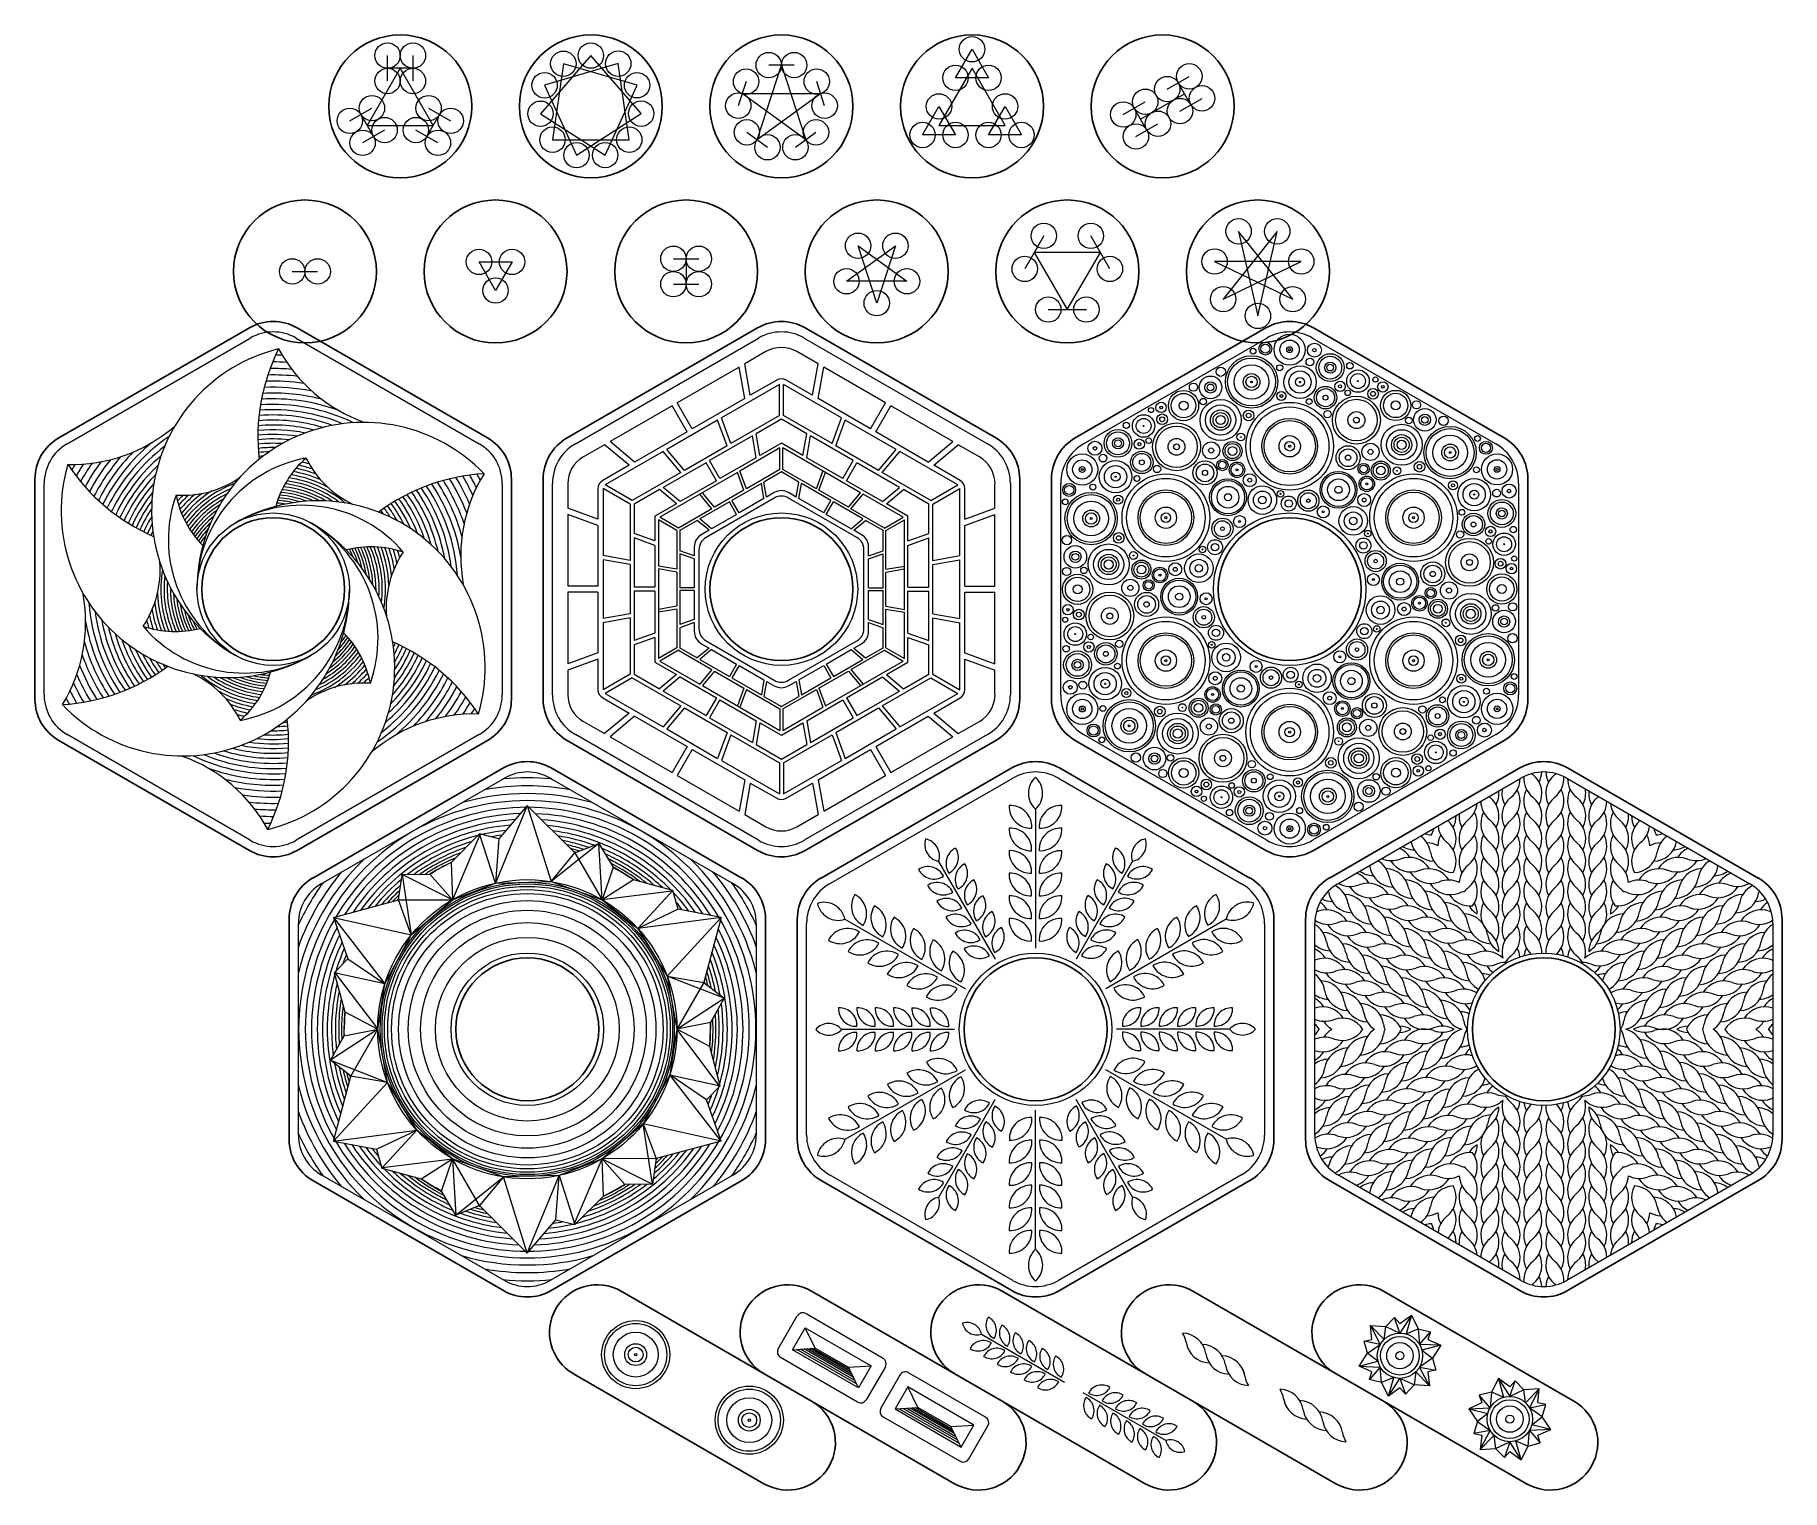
# Model space of a CAD drawing. Header units: millimetres. Extents: x -138 to 138, y -107 to 122.
import ezdxf

# ---------------------------------------------------------------- set-up
doc = ezdxf.new("R2010")
doc.units = ezdxf.units.MM
doc.layers.get('0').update_dxf_attribs({"color": 1, "true_color": 0xff0000})
doc.layers.add('Vector Engrave', color=5, linetype='Continuous', lineweight=0, true_color=0x0000ff)

msp = doc.modelspace()

# ---------------------------------------------------------------- linework, layer by layer
for p, q in [((-103.75, 76.14), (-133.75, 58.82)), ((-66.25, 58.82), (-96.25, 76.14)), ((-23.75, 76.14), (-53.75, 58.82)), ((13.75, 58.82), (-16.25, 76.14)), ((56.25, 76.14), (26.25, 58.82)), ((93.75, 58.82), (63.75, 76.14)), ((-137.5, 52.32), (-137.5, 17.68)), ((-62.5, 17.68), (-62.5, 52.32)), ((-57.5, 52.32), (-57.5, 17.68)), ((17.5, 17.68), (17.5, 52.32)), ((22.5, 52.32), (22.5, 17.68)), ((97.5, 17.68), (97.5, 52.32)), ((-133.75, 11.18), (-103.75, -6.14)), ((-96.25, -6.14), (-66.25, 11.18)), ((-53.75, 11.18), (-23.75, -6.14)), ((-16.25, -6.14), (13.75, 11.18)), ((26.25, 11.18), (56.25, -6.14)), ((63.75, -6.14), (93.75, 11.18)), ((-63.75, 6.85), (-93.75, -10.47)), ((-26.25, -10.47), (-56.25, 6.85)), ((-13.75, -10.47), (16.25, 6.85)), ((23.75, 6.85), (53.75, -10.47)), ((96.25, 6.85), (66.25, -10.47)), ((133.75, -10.47), (103.75, 6.85)), ((-97.5, -16.96), (-97.5, -51.6)), ((-22.5, -51.6), (-22.5, -16.96)), ((-17.5, -51.6), (-17.5, -16.96)), ((57.5, -16.96), (57.5, -51.6)), ((62.5, -16.96), (62.5, -51.6)), ((137.5, -51.6), (137.5, -16.96)), ((-93.75, -58.1), (-63.75, -75.42)), ((-56.25, -75.42), (-26.25, -58.1)), ((16.25, -75.42), (-13.75, -58.1)), ((53.75, -58.1), (23.75, -75.42)), ((66.25, -58.1), (96.25, -75.42)), ((103.75, -75.42), (133.75, -58.1)), ((-45.25, -75.5), (-15.25, -92.83)), ((14.75, -92.83), (-15.25, -75.5)), ((44.75, -92.83), (14.75, -75.5)), ((44.75, -75.5), (74.75, -92.83)), ((104.75, -92.83), (74.75, -75.5)), ((-52.75, -88.5), (-22.75, -105.82)), ((-22.75, -88.5), (-22.75, -88.5)), ((7.25, -105.82), (-15.25, -92.83)), ((37.25, -105.82), (14.75, -92.83)), ((67.25, -105.82), (44.75, -92.83)), ((97.25, -105.82), (74.75, -92.83))]:
    msp.add_line(p, q)
for centre in [(-80, 111), (-50, 111), (-20, 111), (10, 111), (40, 111), (-95, 85.02), (-65, 85.02), (-35, 85.02), (-5, 85.02), (25, 85.02), (55, 85.02), (-100, 35), (-20, 35), (60, 35), (-60, -34.28), (20, -34.28), (100, -34.28)]:
    msp.add_circle(centre, 11.25)
for centre, start, end in [((-100, 69.64), 60, 120), ((-20, 69.64), 60, 120), ((60, 69.64), 60, 120), ((-130, 52.32), 120, 180), ((-70, 52.32), 360, 60), ((-50, 52.32), 120, 180), ((10, 52.32), 360, 60), ((30, 52.32), 120, 180), ((90, 52.32), 360, 60), ((-130, 17.68), 180, 240), ((-70, 17.68), 300, 360), ((-50, 17.68), 180, 240), ((10, 17.68), 300, 360), ((30, 17.68), 180, 240), ((90, 17.68), 300, 360), ((-60, 0.36), 60, 120), ((20, 0.36), 60, 120), ((100, 0.36), 60, 120), ((-100, 0.36), 240, 300), ((-20, 0.36), 240, 300), ((60, 0.36), 240, 300), ((-90, -16.96), 120, 180), ((-30, -16.96), 0, 60), ((-10, -16.96), 120, 180), ((50, -16.96), 0, 60), ((70, -16.96), 120, 180), ((130, -16.96), 0, 60), ((-90, -51.6), 180, 240), ((-30, -51.6), 300, 0), ((-10, -51.6), 180, 240), ((50, -51.6), 300, 0), ((70, -51.6), 180, 240), ((130, -51.6), 300, 0), ((-60, -68.92), 240, 300), ((-49, -82), 60, 240), ((-19, -82), 60, 240), ((11, -82), 60, 240), ((20, -68.92), 240, 300), ((41, -82), 60, 240), ((71, -82), 60, 240), ((100, -68.92), 240, 300), ((-19, -99.32), 240, 60), ((11, -99.32), 240, 60), ((41, -99.32), 240, 60), ((71, -99.32), 240, 60), ((101, -99.32), 240, 60)]:
    msp.add_arc(centre, 7.5, start, end)
at = {"layer": 'Vector Engrave'}
for p, q in [((-82, 115), (-82, 119)), ((-78, 119), (-78, 115)), ((-50, 119), (-57.92, 109.85)), ((-42.08, 109.86), (-50, 119)), ((7.4, 115.5), (10, 120)), ((10, 120), (12.6, 115.5)), ((-80, 117), (-85.2, 108)), ((-78, 117), (-82, 117)), ((-74.8, 108), (-80, 117)), ((-45.68, 117.73), (-57.28, 114.32)), ((-54.33, 117.72), (-56.04, 105.76)), ((-42.72, 114.33), (-54.33, 117.72)), ((-43.95, 105.76), (-45.68, 117.73)), ((-23.82, 105.74), (-20, 117.5)), ((-18, 117.5), (-22, 117.5)), ((-20, 117.5), (-16.18, 105.74)), ((10, 117), (4.8, 108)), ((15.2, 108), (10, 117)), ((40.73, 113.73), (44.2, 115.73)), ((-57.28, 114.32), (-52.25, 103.32)), ((-47.74, 103.33), (-42.72, 114.33)), ((-25.56, 114.91), (-26.8, 111.11)), ((-16.18, 105.74), (-26.18, 113.01)), ((-26.18, 113.01), (-13.82, 113.01)), ((-13.82, 113.01), (-23.82, 105.74)), ((-13.2, 111.11), (-14.44, 114.91)), ((12.6, 115.5), (7.4, 115.5)), ((36.54, 109), (43.46, 113)), ((44.46, 111.27), (42.46, 114.73)), ((-87.93, 108.73), (-84.46, 110.73)), ((-75.54, 110.73), (-72.07, 108.73)), ((2.21, 106.5), (4.8, 111)), ((4.8, 111), (7.4, 106.5)), ((12.6, 106.5), (15.2, 111)), ((15.2, 111), (17.79, 106.5)), ((33.8, 109.73), (37.27, 111.73)), ((37.54, 107.27), (35.54, 110.73)), ((42.73, 110.27), (46.2, 112.27)), ((-86.2, 109.73), (-84.2, 106.27)), ((-82.46, 107.27), (-85.93, 105.27)), ((-85.2, 108), (-74.8, 108)), ((-74.07, 105.27), (-77.54, 107.27)), ((-75.8, 106.27), (-73.8, 109.73)), ((-57.92, 109.85), (-47.74, 103.33)), ((-52.25, 103.32), (-42.08, 109.86)), ((4.8, 108), (15.2, 108)), ((35.8, 106.27), (39.27, 108.27)), ((-56.04, 105.76), (-43.95, 105.76)), ((-25.44, 106.92), (-22.2, 104.57)), ((-17.8, 104.57), (-14.56, 106.92)), ((7.4, 106.5), (2.21, 106.5)), ((17.79, 106.5), (12.6, 106.5)), ((58.04, 91.33), (49.53, 80.65)), ((51.96, 91.33), (55, 78.02)), ((60.47, 80.65), (51.96, 91.33)), ((55, 78.02), (58.04, 91.33)), ((-9.76, 83.47), (-2.06, 89.06)), ((-5, 80.02), (-7.94, 89.06)), ((-7.94, 89.06), (-0.24, 83.47)), ((-2.06, 89.06), (-5, 80.02)), ((21.3, 90.62), (18.3, 85.42)), ((19.8, 88.02), (25, 79.02)), ((30.2, 88.02), (19.8, 88.02)), ((25, 79.02), (30.2, 88.02)), ((31.7, 85.42), (28.7, 90.62)), ((-67.6, 86.52), (-62.4, 86.52)), ((-65, 82.02), (-67.6, 86.52)), ((-62.4, 86.52), (-65, 82.02)), ((-37, 87.02), (-33, 87.02)), ((-35, 87.02), (-35, 83.02)), ((61.82, 86.58), (48.18, 86.58)), ((48.18, 86.58), (60.47, 80.65)), ((49.53, 80.65), (61.82, 86.58)), ((-97, 85.02), (-93, 85.02)), ((-37, 83.02), (-33, 83.02)), ((-0.24, 83.47), (-9.76, 83.47)), ((22, 79.02), (28, 79.02)), ((-132.44, 57.89), (-103.6, 74.53)), ((-96.4, 74.53), (-67.56, 57.89)), ((-52.44, 57.89), (-23.6, 74.53)), ((-16.4, 74.53), (12.44, 57.89)), ((27.56, 57.89), (56.4, 74.53)), ((63.6, 74.53), (92.44, 57.89)), ((-22.44, 72.41), (-25.78, 70.48)), ((-14.22, 70.48), (-17.56, 72.41)), ((-26.65, 69.97), (-36.4, 64.35)), ((-25.77, 65.01), (-26.65, 69.97)), ((-24.9, 65.52), (-25.78, 70.48)), ((-15.1, 65.52), (-14.22, 70.48)), ((-14.23, 65.01), (-13.35, 69.97)), ((-3.6, 64.35), (-13.35, 69.97)), ((-20.33, 67.23), (-29.46, 61.96)), ((-20.75, 67.91), (-24.9, 65.52)), ((-20.33, 62.33), (-20.33, 67.23)), ((-10.54, 61.96), (-19.67, 67.23)), ((-19.67, 62.33), (-19.67, 67.23)), ((-15.1, 65.52), (-19.25, 67.91)), ((-37.22, 63.87), (-46.97, 58.24)), ((-34.85, 59.77), (-37.22, 63.87)), ((-34.03, 60.25), (-36.4, 64.35)), ((-25.77, 65.01), (-34.03, 60.25)), ((-5.97, 60.25), (-14.23, 65.01)), ((-5.97, 60.25), (-3.6, 64.35)), ((-5.15, 59.77), (-2.78, 63.87)), ((6.97, 58.24), (-2.78, 63.87)), ((-30.04, 61.63), (-38.04, 57.01)), ((-28.56, 57.58), (-30.04, 61.63)), ((-27.99, 57.91), (-29.46, 61.96)), ((-20.33, 62.33), (-27.99, 57.91)), ((-20, 61.77), (-23.98, 59.47)), ((-16.02, 59.47), (-20, 61.77)), ((-12.01, 57.91), (-19.67, 62.33)), ((-12.01, 57.91), (-10.54, 61.96)), ((-11.44, 57.58), (-9.96, 61.63)), ((-1.96, 57.01), (-9.96, 61.63)), ((-43.11, 55.01), (-46.97, 58.24)), ((-34.85, 59.77), (-43.11, 55.01)), ((-24.58, 59.12), (-31.31, 55.24)), ((-23.98, 55.7), (-24.58, 59.12)), ((-23.38, 56.05), (-23.98, 59.47)), ((-20, 58), (-23.38, 56.05)), ((-16.62, 56.05), (-20, 58)), ((-16.62, 56.05), (-16.02, 59.47)), ((-16.02, 55.7), (-15.42, 59.12)), ((-8.69, 55.24), (-15.42, 59.12)), ((3.11, 55.01), (-5.15, 59.77)), ((3.11, 55.01), (6.97, 58.24)), ((-47.84, 57.74), (-51.18, 55.81)), ((-43.98, 54.5), (-47.84, 57.74)), ((-38.61, 56.68), (-47.75, 51.4)), ((-35.84, 53.37), (-38.61, 56.68)), ((-35.27, 53.7), (-38.04, 57.01)), ((-28.56, 57.58), (-35.27, 53.7)), ((-29.68, 52.41), (-31.31, 55.24)), ((-23.98, 55.7), (-29.68, 52.41)), ((-20.23, 57.23), (-26.53, 53.59)), ((-20.23, 53.85), (-20.23, 57.23)), ((-7.56, 50.18), (-19.78, 57.23)), ((-19.78, 53.85), (-19.78, 57.23)), ((-10.32, 52.41), (-16.02, 55.7)), ((-4.73, 53.7), (-11.44, 57.58)), ((-10.32, 52.41), (-8.69, 55.24)), ((-4.73, 53.7), (-1.96, 57.01)), ((-4.16, 53.37), (-1.39, 56.68)), ((7.75, 51.4), (-1.39, 56.68)), ((3.98, 54.5), (7.84, 57.74)), ((11.18, 55.81), (7.84, 57.74)), ((-43.98, 54.5), (-48.13, 52.11)), ((-35.84, 53.37), (-43.51, 48.95)), ((-26.92, 53.36), (-39.14, 46.31)), ((-31.87, 54.91), (-38.6, 51.03)), ((-30.24, 52.08), (-31.87, 54.91)), ((-25.91, 50.57), (-26.92, 53.36)), ((-25.51, 50.8), (-26.53, 53.59)), ((-20.23, 53.85), (-25.51, 50.8)), ((-19.89, 53.53), (-22.75, 51.87)), ((-17.25, 51.87), (-20, 53.46)), ((-14.49, 50.8), (-19.78, 53.85)), ((-14.49, 50.8), (-13.47, 53.59)), ((-14.09, 50.57), (-13.08, 53.36)), ((-9.76, 52.08), (-8.13, 54.91)), ((-1.4, 51.03), (-8.13, 54.91)), ((3.51, 48.95), (-4.16, 53.37)), ((8.13, 52.11), (3.98, 54.5)), ((-136.04, 18.35), (-136.04, 51.65)), ((-63.96, 51.65), (-63.96, 18.35)), ((-56.04, 18.35), (-56.04, 51.65)), ((-53.61, 51.59), (-53.61, 47.74)), ((-48.88, 50.81), (-48.88, 46.01)), ((-48.08, 50.83), (-48.08, 40.28)), ((-43.83, 48.38), (-48.08, 50.83)), ((-43.51, 48.95), (-47.75, 51.4)), ((-39.2, 50.68), (-43.18, 48.38)), ((-36.54, 48.45), (-39.2, 50.68)), ((-35.93, 48.8), (-38.6, 51.03)), ((-30.24, 52.08), (-35.93, 48.8)), ((-30.93, 47.67), (-32.84, 49.95)), ((-30.53, 47.9), (-32.44, 50.18)), ((-25.91, 50.57), (-30.53, 47.9)), ((-23.16, 51.63), (-27.8, 48.96)), ((-22.75, 49.27), (-23.16, 51.63)), ((-22.33, 49.51), (-22.75, 51.87)), ((-21.12, 50.21), (-22.33, 49.51)), ((-17.67, 49.51), (-18.88, 50.21)), ((-17.67, 49.51), (-17.25, 51.87)), ((-17.25, 49.27), (-16.84, 51.63)), ((-12.2, 48.96), (-16.84, 51.63)), ((-9.47, 47.9), (-14.09, 50.57)), ((-4.07, 48.8), (-9.76, 52.08)), ((-9.47, 47.9), (-7.56, 50.18)), ((-9.07, 47.67), (-7.16, 49.95)), ((-0.86, 46.31), (-7.16, 49.95)), ((-4.07, 48.8), (-1.4, 51.03)), ((-3.46, 48.45), (-0.8, 50.68)), ((3.18, 48.38), (-0.8, 50.68)), ((3.51, 48.95), (7.75, 51.4)), ((3.83, 48.38), (8.08, 50.83)), ((8.08, 40.28), (8.08, 50.83)), ((8.88, 46.01), (8.88, 50.81)), ((13.61, 47.74), (13.61, 51.59)), ((16.04, 51.65), (16.04, 18.35)), ((23.96, 18.35), (23.96, 51.65)), ((96.04, 51.65), (96.04, 18.35)), ((-48.88, 46.01), (-53.61, 47.74)), ((-43.83, 48.38), (-43.83, 39.53)), ((-43.18, 48.38), (-43.18, 43.78)), ((-36.54, 48.45), (-39.92, 46.5)), ((-30.93, 47.67), (-36.21, 44.62)), ((-28.19, 48.73), (-32.83, 46.06)), ((-21.12, 49.35), (-31.87, 43.15)), ((-27.06, 46.78), (-30.99, 44.52)), ((-27.06, 46.78), (-28.19, 48.73)), ((-26.67, 47.01), (-27.8, 48.96)), ((-22.75, 49.27), (-26.67, 47.01)), ((-8.13, 43.15), (-18.88, 49.35)), ((-13.33, 47.01), (-17.25, 49.27)), ((-13.33, 47.01), (-12.2, 48.96)), ((-12.94, 46.78), (-11.81, 48.73)), ((-9.01, 44.52), (-12.94, 46.78)), ((-7.17, 46.06), (-11.81, 48.73)), ((-3.79, 44.62), (-9.07, 47.67)), ((-0.08, 46.5), (-3.46, 48.45)), ((3.18, 43.78), (3.18, 48.38)), ((3.83, 39.53), (3.83, 48.38)), ((8.88, 46.01), (13.61, 47.74)), ((-53.61, 46.73), (-53.61, 35.47)), ((-48.88, 45.01), (-53.61, 46.73)), ((-48.88, 45.01), (-48.88, 35.47)), ((-39.92, 46.5), (-39.92, 42.6)), ((-39.36, 45.92), (-39.36, 38.64)), ((-36.44, 44.23), (-39.36, 45.92)), ((-36.21, 44.62), (-39.14, 46.31)), ((-36.44, 44.23), (-36.44, 38.13)), ((-33.24, 45.82), (-35.99, 44.23)), ((-35.99, 44.36), (-35.99, 41.06)), ((-31.4, 44.28), (-33.24, 45.82)), ((-30.99, 44.52), (-32.83, 46.06)), ((-31.4, 44.28), (-32.61, 43.58)), ((-9.01, 44.52), (-7.17, 46.06)), ((-8.6, 44.28), (-6.76, 45.82)), ((-7.39, 43.58), (-8.6, 44.28)), ((-3.9, 44.17), (-6.76, 45.82)), ((-4.01, 41.06), (-4.01, 44.23)), ((-3.79, 44.62), (-0.86, 46.31)), ((-3.56, 44.23), (-0.64, 45.92)), ((-3.56, 38.13), (-3.56, 44.23)), ((-0.64, 31.81), (-0.64, 45.92)), ((-0.08, 42.6), (-0.08, 46.5)), ((8.88, 45.01), (13.61, 46.73)), ((8.88, 35.47), (8.88, 45.01)), ((13.61, 35.47), (13.61, 46.73)), ((-39.92, 42.6), (-43.18, 43.78)), ((-43.18, 43.09), (-43.18, 35.33)), ((-39.92, 41.9), (-43.18, 43.09)), ((-39.92, 41.9), (-39.92, 35.33)), ((-33.73, 41.63), (-33.73, 40.24)), ((-6.27, 40.24), (-6.27, 41.63)), ((-0.08, 42.6), (3.18, 43.78)), ((-0.08, 41.9), (3.18, 43.09)), ((-0.08, 35.33), (-0.08, 41.9)), ((3.18, 35.33), (3.18, 43.09)), ((-43.83, 39.53), (-48.08, 40.28)), ((-48.08, 39.62), (-48.08, 30.38)), ((-43.83, 38.87), (-48.08, 39.62)), ((-43.83, 38.87), (-43.83, 31.13)), ((-36.44, 38.13), (-39.36, 38.64)), ((-33.73, 40.24), (-35.99, 41.06)), ((-35.99, 40.58), (-35.99, 35.23)), ((-33.73, 39.76), (-35.99, 40.58)), ((-33.73, 39.76), (-33.73, 35.23)), ((-32.99, 41.2), (-32.99, 28.8)), ((-7.01, 28.8), (-7.01, 41.2)), ((-6.27, 40.24), (-4.01, 41.06)), ((-6.27, 39.76), (-4.01, 40.58)), ((-6.27, 35.23), (-6.27, 39.76)), ((-4.01, 35.23), (-4.01, 40.58)), ((-3.56, 38.13), (-0.64, 38.64)), ((3.83, 39.53), (8.08, 40.28)), ((3.83, 38.87), (8.08, 39.62)), ((3.83, 31.13), (3.83, 38.87)), ((8.08, 30.38), (8.08, 39.62)), ((-39.36, 38.19), (-39.36, 24.08)), ((-36.44, 37.67), (-39.36, 38.19)), ((-36.44, 37.67), (-36.44, 32.33)), ((-3.56, 37.67), (-0.64, 38.19)), ((-3.56, 32.33), (-3.56, 37.67)), ((-48.88, 35.47), (-53.61, 35.47)), ((-53.61, 34.53), (-53.61, 23.27)), ((-48.88, 34.53), (-53.61, 34.53)), ((-48.88, 34.53), (-48.88, 24.99)), ((-39.92, 35.33), (-43.18, 35.33)), ((-43.18, 34.67), (-43.18, 26.91)), ((-39.92, 34.67), (-43.18, 34.67)), ((-39.92, 34.67), (-39.92, 28.1)), ((-33.73, 35.23), (-35.99, 35.23)), ((-35.99, 34.77), (-35.99, 29.42)), ((-33.73, 34.77), (-35.99, 34.77)), ((-33.73, 34.77), (-33.73, 30.24)), ((-6.27, 35.23), (-4.01, 35.23)), ((-6.27, 30.24), (-6.27, 34.77)), ((-6.27, 34.77), (-4.01, 34.77)), ((-4.01, 29.42), (-4.01, 34.77)), ((-0.08, 35.33), (3.18, 35.33)), ((-0.08, 28.1), (-0.08, 34.67)), ((-0.08, 34.67), (3.18, 34.67)), ((3.18, 26.91), (3.18, 34.67)), ((8.88, 35.47), (13.61, 35.47)), ((8.88, 24.99), (8.88, 34.53)), ((8.88, 34.53), (13.61, 34.53)), ((13.61, 23.27), (13.61, 34.53)), ((-43.83, 31.13), (-48.08, 30.38)), ((-43.83, 30.47), (-48.08, 29.72)), ((-43.83, 30.47), (-43.83, 21.62)), ((-36.44, 32.33), (-39.36, 31.81)), ((-36.44, 31.87), (-39.36, 31.36)), ((-36.44, 31.87), (-36.44, 25.77)), ((-3.56, 32.33), (-0.64, 31.81)), ((-3.56, 25.77), (-3.56, 31.87)), ((-3.56, 31.87), (-0.64, 31.36)), ((-0.64, 24.08), (-0.64, 31.36)), ((3.83, 31.13), (8.08, 30.38)), ((3.83, 21.62), (3.83, 30.47)), ((3.83, 30.47), (8.08, 29.72)), ((-48.08, 29.72), (-48.08, 19.17)), ((-39.92, 28.1), (-43.18, 26.91)), ((-33.73, 30.24), (-35.99, 29.42)), ((-33.73, 29.76), (-35.99, 28.94)), ((-35.99, 28.94), (-35.99, 25.77)), ((-33.73, 29.76), (-33.73, 28.37)), ((-6.27, 30.24), (-4.01, 29.42)), ((-6.27, 28.37), (-6.27, 29.76)), ((-6.27, 29.76), (-4.01, 28.94)), ((-4.01, 25.64), (-4.01, 28.94)), ((-0.08, 28.1), (3.18, 26.91)), ((8.08, 19.17), (8.08, 29.72)), ((-48.88, 24.99), (-53.61, 23.27)), ((-39.92, 27.4), (-43.18, 26.22)), ((-43.18, 26.22), (-43.18, 21.62)), ((-39.92, 27.4), (-39.92, 23.5)), ((-36.44, 25.77), (-39.36, 24.08)), ((-36.21, 25.38), (-39.14, 23.69)), ((-36.21, 25.38), (-30.93, 22.33)), ((-36.1, 25.83), (-33.24, 24.18)), ((-31.4, 25.72), (-33.24, 24.18)), ((-30.99, 25.48), (-32.83, 23.94)), ((-32.61, 26.42), (-31.4, 25.72)), ((-31.87, 26.85), (-21.12, 20.65)), ((-30.99, 25.48), (-27.06, 23.22)), ((-18.88, 20.65), (-8.13, 26.85)), ((-12.94, 23.22), (-9.01, 25.48)), ((-9.07, 22.33), (-3.79, 25.38)), ((-9.01, 25.48), (-7.17, 23.94)), ((-8.6, 25.72), (-7.39, 26.42)), ((-8.6, 25.72), (-6.76, 24.18)), ((-6.76, 24.18), (-4.01, 25.77)), ((-3.79, 25.38), (-0.86, 23.69)), ((-3.56, 25.77), (-0.64, 24.08)), ((-0.08, 23.5), (-0.08, 27.4)), ((-0.08, 27.4), (3.18, 26.22)), ((3.18, 21.62), (3.18, 26.22)), ((8.88, 24.99), (13.61, 23.27)), ((-48.88, 23.99), (-53.61, 22.26)), ((-53.61, 22.26), (-53.61, 18.41)), ((-48.88, 23.99), (-48.88, 19.19)), ((-39.92, 23.5), (-36.54, 21.55)), ((-39.14, 23.69), (-32.84, 20.05)), ((-30.93, 22.33), (-32.84, 20.05)), ((-32.83, 23.94), (-28.19, 21.27)), ((-30.53, 22.1), (-32.44, 19.82)), ((-30.53, 22.1), (-25.91, 19.43)), ((-27.06, 23.22), (-28.19, 21.27)), ((-26.67, 22.99), (-27.8, 21.04)), ((-26.67, 22.99), (-22.75, 20.73)), ((-17.25, 20.73), (-13.33, 22.99)), ((-14.09, 19.43), (-9.47, 22.1)), ((-13.33, 22.99), (-12.2, 21.04)), ((-13.08, 16.64), (-0.86, 23.69)), ((-12.94, 23.22), (-11.81, 21.27)), ((-11.81, 21.27), (-7.17, 23.94)), ((-9.47, 22.1), (-7.56, 19.82)), ((-9.07, 22.33), (-7.16, 20.05)), ((-3.46, 21.55), (-0.08, 23.5)), ((8.88, 19.19), (8.88, 23.99)), ((8.88, 23.99), (13.61, 22.26)), ((13.61, 18.41), (13.61, 22.26)), ((-43.83, 21.62), (-48.08, 19.17)), ((-43.51, 21.05), (-47.75, 18.6)), ((-43.51, 21.05), (-35.84, 16.63)), ((-43.18, 21.62), (-39.2, 19.32)), ((-36.54, 21.55), (-39.2, 19.32)), ((-35.93, 21.2), (-38.6, 18.97)), ((-35.93, 21.2), (-30.24, 17.92)), ((-32.44, 19.82), (-20.23, 12.77)), ((-27.8, 21.04), (-23.16, 18.37)), ((-25.91, 19.43), (-26.92, 16.64)), ((-22.75, 20.73), (-23.16, 18.37)), ((-22.33, 20.49), (-22.75, 18.13)), ((-22.33, 20.49), (-21.12, 19.79)), ((-18.88, 19.79), (-17.67, 20.49)), ((-17.67, 20.49), (-17.25, 18.13)), ((-17.25, 20.73), (-16.84, 18.37)), ((-16.84, 18.37), (-12.2, 21.04)), ((-14.09, 19.43), (-13.08, 16.64)), ((-9.76, 17.92), (-4.07, 21.2)), ((-4.16, 16.63), (3.51, 21.05)), ((-4.07, 21.2), (-1.4, 18.97)), ((-3.46, 21.55), (-0.8, 19.32)), ((-0.8, 19.32), (3.18, 21.62)), ((3.51, 21.05), (7.75, 18.6)), ((3.83, 21.62), (8.08, 19.17)), ((-48.13, 17.89), (-43.98, 15.5)), ((-47.75, 18.6), (-38.61, 13.32)), ((-35.84, 16.63), (-38.61, 13.32)), ((-38.6, 18.97), (-31.87, 15.09)), ((-30.24, 17.92), (-31.87, 15.09)), ((-29.68, 17.59), (-31.31, 14.76)), ((-29.68, 17.59), (-23.98, 14.3)), ((-25.51, 19.2), (-26.53, 16.41)), ((-25.51, 19.2), (-20.23, 16.15)), ((-22.75, 18.13), (-20, 16.54)), ((-20.11, 16.47), (-17.25, 18.13)), ((-19.78, 16.15), (-14.49, 19.2)), ((-16.02, 14.3), (-10.32, 17.59)), ((-14.49, 19.2), (-13.47, 16.41)), ((-10.32, 17.59), (-8.69, 14.76)), ((-9.76, 17.92), (-8.13, 15.09)), ((-8.13, 15.09), (-1.4, 18.97)), ((-4.16, 16.63), (-1.39, 13.32)), ((-1.39, 13.32), (7.75, 18.6)), ((3.98, 15.5), (8.13, 17.89)), ((-51.18, 14.19), (-47.84, 12.26)), ((-43.98, 15.5), (-47.84, 12.26)), ((-43.11, 14.99), (-46.97, 11.76)), ((-43.11, 14.99), (-34.85, 10.23)), ((-35.27, 16.3), (-38.04, 12.99)), ((-35.27, 16.3), (-28.56, 12.42)), ((-31.31, 14.76), (-24.58, 10.88)), ((-23.98, 14.3), (-24.58, 10.88)), ((-23.38, 13.95), (-23.98, 10.53)), ((-23.38, 13.95), (-20, 12)), ((-20.23, 16.15), (-20.23, 12.77)), ((-20, 12), (-16.62, 13.95)), ((-19.78, 12.77), (-13.47, 16.41)), ((-19.78, 16.15), (-19.78, 12.77)), ((-16.62, 13.95), (-16.02, 10.53)), ((-16.02, 14.3), (-15.42, 10.88)), ((-15.42, 10.88), (-8.69, 14.76)), ((-11.44, 12.42), (-4.73, 16.3)), ((-5.15, 10.23), (3.11, 14.99)), ((-4.73, 16.3), (-1.96, 12.99)), ((3.11, 14.99), (6.97, 11.76)), ((3.98, 15.5), (7.84, 12.26)), ((7.84, 12.26), (11.18, 14.19)), ((-103.6, -4.53), (-132.44, 12.11)), ((-67.56, 12.11), (-96.4, -4.53)), ((-23.6, -4.53), (-52.44, 12.11)), ((-46.97, 11.76), (-37.22, 6.13)), ((-38.04, 12.99), (-30.04, 8.37)), ((-28.56, 12.42), (-30.04, 8.37)), ((-27.99, 12.09), (-29.46, 8.04)), ((-27.99, 12.09), (-20.33, 7.67)), ((-19.67, 7.67), (-12.01, 12.09)), ((12.44, 12.11), (-16.4, -4.53)), ((-12.01, 12.09), (-10.54, 8.04)), ((-11.44, 12.42), (-9.96, 8.37)), ((-9.96, 8.37), (-1.96, 12.99)), ((-2.78, 6.13), (6.97, 11.76)), ((56.4, -4.53), (27.56, 12.11)), ((92.44, 12.11), (63.6, -4.53)), ((-34.85, 10.23), (-37.22, 6.13)), ((-34.03, 9.75), (-36.4, 5.65)), ((-34.03, 9.75), (-25.77, 4.99)), ((-23.98, 10.53), (-20, 8.23)), ((-20, 8.23), (-16.02, 10.53)), ((-14.23, 4.99), (-5.97, 9.75)), ((-5.97, 9.75), (-3.6, 5.65)), ((-5.15, 10.23), (-2.78, 6.13)), ((-36.4, 5.65), (-26.65, 0.03)), ((-29.46, 8.04), (-20.33, 2.77)), ((-20.33, 7.67), (-20.33, 2.77)), ((-19.67, 2.77), (-10.54, 8.04)), ((-19.67, 7.67), (-19.67, 2.77)), ((-13.35, 0.03), (-3.6, 5.65)), ((-92.44, -11.39), (-63.6, 5.25)), ((-56.4, 5.25), (-27.56, -11.39)), ((-25.77, 4.99), (-26.65, 0.03)), ((-24.9, 4.48), (-25.78, -0.48)), ((-24.9, 4.48), (-20.75, 2.09)), ((-19.25, 2.09), (-15.1, 4.48)), ((-15.1, 4.48), (-14.22, -0.48)), ((-14.23, 4.99), (-13.35, 0.03)), ((-12.44, -11.39), (16.4, 5.25)), ((23.6, 5.25), (52.44, -11.39)), ((67.56, -11.39), (96.4, 5.25)), ((103.6, 5.25), (132.44, -11.39)), ((-60, 0.97), (-65.03, -11.28)), ((-60, 0.97), (-64.5, -4.28)), ((-60, 0.97), (-52.5, -6.53)), ((-60, 0.97), (-56.25, -11.03)), ((19.99, 0.35), (20, -21.53)), ((-25.78, -0.48), (-22.44, -2.41)), ((-17.56, -2.41), (-14.22, -0.48)), ((-67.5, -3.53), (-72, -8.03)), ((-67.45, -3.69), (-71.78, -13.89)), ((-64.5, -4.28), (-67.5, -3.53)), ((-65.03, -11.28), (-67.5, -3.53)), ((-64.5, -4.28), (-65.03, -11.28)), ((-48.75, -5.03), (-56.25, -11.03)), ((-52.5, -6.53), (-48.75, -5.03)), ((-48.75, -5.03), (-46.5, -8.78)), ((-48.22, -13.89), (-48.75, -5.03)), ((-72, -8.03), (-74.42, -9.31)), ((-72, -8.03), (-71.78, -13.89)), ((-56.25, -11.03), (-52.5, -6.53)), ((-52.5, -6.53), (-48.22, -13.89)), ((4.73, -7.85), (13.62, -23.24)), ((35.25, -7.84), (26.37, -23.24)), ((-80.28, -13.91), (-79.71, -9.91)), ((-79.71, -9.91), (-75.33, -9.84)), ((-79.71, -9.91), (-78.26, -19.41)), ((-71.78, -13.89), (-79.71, -9.91)), ((-75.33, -9.84), (-74.42, -9.31)), ((-75.33, -9.84), (-71.78, -13.89)), ((-46.5, -8.78), (-48.22, -13.89)), ((-43.27, -10.76), (-48.22, -13.89)), ((-46.5, -8.78), (-45.58, -9.31)), ((-43.27, -10.76), (-45.58, -9.31)), ((-37.12, -12.41), (-43.27, -10.76)), ((-71.78, -13.89), (-65.03, -11.28)), ((-65.03, -11.28), (-56.25, -11.03)), ((-56.25, -11.03), (-48.22, -13.89)), ((-37.23, -12.53), (-48.22, -13.89)), ((-42.59, -18.42), (-37.12, -12.41)), ((-36.27, -15.38), (-37.12, -12.41)), ((-90.53, -16.66), (-80.28, -13.91)), ((-80.28, -13.91), (-71.78, -13.89)), ((-78.26, -19.41), (-80.28, -13.91)), ((-78.26, -19.41), (-71.78, -13.89)), ((-48.22, -13.89), (-42.59, -18.42)), ((-36.27, -15.38), (-42.59, -18.42)), ((-29.47, -16.66), (-36.27, -15.38)), ((-96.04, -50.93), (-96.04, -17.64)), ((-90.53, -16.66), (-88.23, -23.18)), ((-90.53, -16.66), (-78.26, -19.41)), ((-90.53, -16.66), (-82.44, -27.14)), ((-29.47, -16.66), (-42.59, -18.42)), ((-42.59, -18.42), (-37.99, -25.9)), ((-29.47, -16.66), (-37.99, -25.9)), ((-29.47, -16.66), (-32.22, -26.9)), ((-23.96, -17.64), (-23.96, -50.93)), ((-16.04, -50.93), (-16.04, -17.64)), ((-10, -16.97), (8.96, -27.91)), ((49.99, -16.95), (31.04, -27.9)), ((56.04, -17.64), (56.04, -50.93)), ((63.96, -50.93), (63.96, -17.64)), ((136.04, -17.64), (136.04, -50.93)), ((-82.44, -27.14), (-78.26, -19.41)), ((20, -21.53), (20, -21.53)), ((-88.23, -23.18), (-90.38, -25.4)), ((-88.23, -23.18), (-82.44, -27.14)), ((26.37, -23.24), (26.37, -23.24)), ((-90.38, -25.4), (-88.73, -31.55)), ((-82.44, -27.14), (-90.38, -25.4)), ((-90.22, -25.44), (-83.55, -34.28)), ((-83.55, -34.28), (-82.44, -27.14)), ((-37.99, -25.9), (-32.22, -26.9)), ((-29.04, -29.4), (-37.99, -25.9)), ((-37.99, -25.9), (-36.45, -34.28)), ((-32.22, -26.9), (-36.45, -34.28)), ((-32.22, -26.9), (-29.04, -29.4)), ((-36.45, -34.28), (-29.04, -29.4)), ((-29.04, -29.4), (-31.17, -33.22)), ((8.96, -27.91), (8.96, -27.91)), ((31.04, -27.9), (31.04, -27.9)), ((-88.73, -31.55), (-88.83, -34.28)), ((-88.73, -31.55), (-83.55, -34.28)), ((-83.55, -34.28), (-90.96, -39.16)), ((-90.96, -39.16), (-88.83, -35.34)), ((-88.83, -35.34), (-88.83, -34.28)), ((-88.83, -35.34), (-83.55, -34.28)), ((-87.78, -41.66), (-83.55, -34.28)), ((-82.01, -42.66), (-83.55, -34.28)), ((-36.45, -34.28), (-37.56, -41.43)), ((-31.17, -33.22), (-36.45, -34.28)), ((-31.27, -37.01), (-36.45, -34.28)), ((-29.78, -43.13), (-36.45, -34.28)), ((-31.27, -37.01), (-31.17, -34.28)), ((-31.17, -33.22), (-31.17, -34.28)), ((-10.52, -34.29), (7.25, -34.29)), ((50.52, -34.27), (32.75, -34.28)), ((-29.62, -43.16), (-31.27, -37.01)), ((-87.78, -41.66), (-90.96, -39.16)), ((-90.96, -39.16), (-82.01, -42.66)), ((-9.99, -51.6), (8.96, -40.66)), ((8.96, -40.66), (8.96, -40.66)), ((50, -51.58), (31.05, -40.65)), ((31.05, -40.65), (31.05, -40.65)), ((-90.53, -51.91), (-87.78, -41.66)), ((-90.53, -51.91), (-82.01, -42.66)), ((-82.01, -42.66), (-87.78, -41.66)), ((-77.41, -50.14), (-82.01, -42.66)), ((-37.56, -41.43), (-41.74, -49.15)), ((-29.47, -51.91), (-37.56, -41.43)), ((-37.56, -41.43), (-29.62, -43.16)), ((-31.77, -45.38), (-37.56, -41.43)), ((-31.77, -45.38), (-29.62, -43.16)), ((-29.47, -51.91), (-31.77, -45.38)), ((4.75, -60.72), (13.63, -45.33)), ((35.27, -60.71), (26.38, -45.32)), ((-41.74, -49.15), (-48.22, -54.68)), ((-29.47, -51.91), (-41.74, -49.15)), ((-41.74, -49.15), (-39.72, -54.65)), ((-40.29, -58.65), (-41.74, -49.15)), ((20, -68.92), (20, -47.03)), ((20, -47.03), (20, -47.03)), ((-90.53, -51.91), (-77.41, -50.14)), ((-90.53, -51.91), (-83.73, -53.18)), ((-83.73, -53.18), (-77.41, -50.14)), ((-77.41, -50.14), (-82.88, -56.15)), ((-71.78, -54.68), (-77.41, -50.14)), ((-29.47, -51.91), (-39.72, -54.65)), ((-83.73, -53.18), (-82.88, -56.15)), ((-82.77, -56.03), (-71.78, -54.68)), ((-76.73, -57.8), (-71.78, -54.68)), ((-73.5, -59.78), (-71.78, -54.68)), ((-67.5, -62.03), (-71.78, -54.68)), ((-63.75, -57.53), (-71.78, -54.68)), ((-71.78, -54.68), (-71.25, -63.53)), ((-48.22, -54.68), (-54.97, -57.29)), ((-52.55, -64.88), (-48.22, -54.68)), ((-39.72, -54.65), (-48.22, -54.68)), ((-48.22, -54.68), (-40.29, -58.65)), ((-48, -60.53), (-48.22, -54.68)), ((-44.67, -58.72), (-48.22, -54.68)), ((-39.72, -54.65), (-40.29, -58.65)), ((-63.6, -73.82), (-92.44, -57.17)), ((-82.88, -56.15), (-76.73, -57.8)), ((-71.25, -63.53), (-63.75, -57.53)), ((-63.75, -57.53), (-67.5, -62.03)), ((-54.97, -57.29), (-63.75, -57.53)), ((-60, -69.53), (-63.75, -57.53)), ((-60, -69.53), (-54.97, -57.29)), ((-27.56, -57.17), (-56.4, -73.82)), ((-55.5, -64.28), (-54.97, -57.29)), ((-54.97, -57.29), (-52.5, -65.03)), ((16.4, -73.82), (-12.44, -57.17)), ((52.44, -57.17), (23.6, -73.82)), ((96.4, -73.82), (67.56, -57.17)), ((132.44, -57.17), (103.6, -73.82)), ((-76.73, -57.8), (-74.42, -59.25)), ((-73.5, -59.78), (-74.42, -59.25)), ((-71.25, -63.53), (-73.5, -59.78)), ((-48, -60.53), (-45.58, -59.25)), ((-44.67, -58.72), (-45.58, -59.25)), ((-40.29, -58.65), (-44.67, -58.72)), ((-67.5, -62.03), (-71.25, -63.53)), ((-60, -69.53), (-67.5, -62.03)), ((-52.5, -65.03), (-48, -60.53)), ((-60, -69.53), (-55.5, -64.28)), ((-55.5, -64.28), (-52.5, -65.03)), ((-20.5, -84.6), (-17.5, -79.4)), ((-16.13, -79.04), (-4.01, -86.04)), ((75.12, -81.05), (76.5, -79.63)), ((76.5, -79.63), (77.35, -80.59)), ((77.35, -82.1), (76.5, -79.63)), ((77.35, -80.59), (79.15, -79.27)), ((79.15, -79.27), (77.35, -82.1)), ((79.15, -79.27), (78.32, -82.23)), ((79.15, -79.27), (80.23, -81.43)), ((-18.27, -84.73), (-16.27, -81.27)), ((-16.27, -81.27), (-5.88, -87.27)), ((-14.67, -84.5), (-16.27, -81.27)), ((11.49, -82.29), (24.53, -89.81)), ((72.95, -83.13), (72.71, -80.91)), ((72.71, -80.91), (75.12, -81.05)), ((72.71, -80.91), (74.86, -83.11)), ((72.71, -80.91), (74.26, -83.88)), ((74.86, -83.11), (75.12, -81.05)), ((75.12, -81.05), (77.35, -82.1)), ((78.32, -82.23), (80.23, -81.43)), ((80.23, -81.43), (82.15, -81.91)), ((80.23, -81.43), (80.44, -83.88)), ((80.44, -83.88), (82.15, -81.91)), ((82.15, -81.91), (81.75, -83.13)), ((-18.27, -84.73), (-14.67, -84.5)), ((-7.88, -90.73), (-18.27, -84.73)), ((-8.18, -90.12), (-17.59, -84.69)), ((-8.45, -89.57), (-16.98, -84.65)), ((-8.7, -89.07), (-16.42, -84.61)), ((-8.92, -88.62), (-15.91, -84.58)), ((-9.12, -88.21), (-15.46, -84.55)), ((-9.31, -87.84), (-15.04, -84.52)), ((-14.67, -84.5), (-9.47, -87.5)), ((71.7, -83.39), (72.95, -83.13)), ((72.24, -85.29), (71.7, -83.39)), ((74.26, -83.88), (71.7, -83.39)), ((72.24, -85.29), (74.26, -83.88)), ((83.79, -84.03), (80.44, -83.88)), ((83.79, -84.03), (80.81, -84.79)), ((80.81, -84.79), (82.46, -86.04)), ((81.75, -83.13), (83.79, -84.03)), ((83.79, -84.03), (82.46, -86.04)), ((-8.01, -92.96), (-20.13, -85.96)), ((-9.47, -87.5), (-5.88, -87.27)), ((-7.88, -90.73), (-9.47, -87.5)), ((-5.88, -87.27), (-7.88, -90.73)), ((-3.64, -87.4), (-6.64, -92.6)), ((70.91, -87.31), (72.24, -85.29)), ((70.91, -87.31), (73.89, -86.55)), ((72.95, -88.21), (70.91, -87.31)), ((70.91, -87.31), (74.26, -87.45)), ((73.89, -86.55), (72.24, -85.29)), ((74.26, -87.45), (72.55, -89.42)), ((74.47, -89.9), (74.26, -87.45)), ((82.46, -86.04), (80.44, -87.45)), ((80.44, -87.45), (83.01, -87.95)), ((81.99, -90.42), (80.44, -87.45)), ((83.01, -87.95), (81.75, -88.21)), ((82.46, -86.04), (83.01, -87.95)), ((-1.36, -88.72), (-4.36, -93.92)), ((-0.12, -90.59), (-2.12, -94.05)), ((10.27, -96.59), (-0.12, -90.59)), ((1.47, -93.82), (-0.12, -90.59)), ((12.13, -95.36), (0.01, -88.36)), ((72.55, -89.42), (72.95, -88.21)), ((74.47, -89.9), (72.55, -89.42)), ((76.38, -89.1), (74.47, -89.9)), ((75.55, -92.06), (74.47, -89.9)), ((75.55, -92.06), (76.38, -89.1)), ((75.55, -92.06), (77.35, -89.24)), ((77.35, -90.74), (75.55, -92.06)), ((79.58, -90.28), (77.35, -89.24)), ((77.35, -89.24), (78.21, -91.7)), ((78.21, -91.7), (77.35, -90.74)), ((79.58, -90.28), (78.21, -91.7)), ((79.84, -88.22), (79.58, -90.28)), ((81.99, -90.42), (79.58, -90.28)), ((81.99, -90.42), (79.84, -88.22)), ((81.75, -88.21), (81.99, -90.42)), ((92.85, -89.25), (91.77, -91.41)), ((94.65, -90.57), (92.85, -89.25)), ((92.85, -89.25), (93.68, -92.22)), ((92.85, -89.25), (94.65, -92.08)), ((95.5, -89.62), (94.65, -90.57)), ((94.65, -92.08), (95.5, -89.62)), ((96.87, -91.04), (95.5, -89.62)), ((40.5, -99.04), (27.47, -91.5)), ((90.25, -93.11), (88.2, -94.01)), ((91.77, -91.41), (89.85, -91.89)), ((89.85, -91.89), (90.25, -93.11)), ((91.55, -93.87), (89.85, -91.89)), ((91.77, -91.41), (91.55, -93.87)), ((93.68, -92.22), (91.77, -91.41)), ((96.87, -91.04), (94.65, -92.08)), ((99.29, -90.89), (96.87, -91.04)), ((97.14, -93.1), (96.87, -91.04)), ((99.29, -90.89), (97.14, -93.1)), ((99.29, -90.89), (97.74, -93.87)), ((97.74, -93.87), (100.3, -93.37)), ((99.04, -93.11), (99.29, -90.89)), ((100.3, -93.37), (99.04, -93.11)), ((99.75, -95.28), (100.3, -93.37)), ((-3.99, -95.28), (8.13, -102.28)), ((-2.12, -94.05), (1.47, -93.82)), ((-2.12, -94.05), (8.27, -100.05)), ((-1.45, -94.01), (7.97, -99.44)), ((-0.83, -93.97), (7.69, -98.89)), ((-0.27, -93.93), (7.45, -98.39)), ((0.23, -93.9), (7.22, -97.94)), ((0.69, -93.87), (7.02, -97.53)), ((1.1, -93.84), (6.84, -97.16)), ((6.67, -96.82), (1.47, -93.82)), ((88.2, -94.01), (91.55, -93.87)), ((88.2, -94.01), (89.54, -96.03)), ((88.2, -94.01), (91.19, -94.77)), ((89.54, -96.03), (88.99, -97.93)), ((91.19, -94.77), (89.54, -96.03)), ((89.54, -96.03), (91.55, -97.44)), ((99.75, -95.28), (97.74, -93.87)), ((98.1, -96.53), (99.75, -95.28)), ((101.09, -97.29), (99.75, -95.28)), ((6.67, -96.82), (10.27, -96.59)), ((8.27, -100.05), (6.67, -96.82)), ((8.27, -100.05), (10.27, -96.59)), ((9.5, -101.92), (12.5, -96.72)), ((91.55, -97.44), (88.99, -97.93)), ((88.99, -97.93), (90.25, -98.19)), ((90, -100.41), (91.55, -97.44)), ((90.25, -98.19), (90, -100.41)), ((90, -100.41), (92.15, -98.21)), ((92.15, -98.21), (92.42, -100.26)), ((97.53, -99.89), (97.74, -97.44)), ((101.09, -97.29), (97.74, -97.44)), ((97.74, -97.44), (99.45, -99.41)), ((101.09, -97.29), (98.1, -96.53)), ((99.04, -98.19), (101.09, -97.29)), ((99.45, -99.41), (99.04, -98.19)), ((90, -100.41), (92.42, -100.26)), ((92.42, -100.26), (94.65, -99.22)), ((92.42, -100.26), (93.79, -101.69)), ((94.65, -99.22), (93.79, -101.69)), ((93.79, -101.69), (94.65, -100.73)), ((96.45, -102.05), (94.65, -99.22)), ((94.65, -100.73), (96.45, -102.05)), ((96.45, -102.05), (95.61, -99.09)), ((95.61, -99.09), (97.53, -99.89)), ((96.45, -102.05), (97.53, -99.89)), ((97.53, -99.89), (99.45, -99.41))]:
    msp.add_line(p, q, dxfattribs=at)
for centre, radius in [((10, 120), 2), ((-82, 119), 2), ((-78, 119), 2), ((-54.33, 117.72), 2), ((-50, 119), 2), ((-45.68, 117.73), 2), ((-22, 117.5), 2), ((-18, 117.5), 2), ((-82, 115), 2), ((-78, 115), 2), ((-57.28, 114.32), 2), ((-42.72, 114.33), 2), ((-25.56, 114.91), 2), ((-14.44, 114.91), 2), ((7.4, 115.5), 2), ((12.6, 115.5), 2), ((40.73, 113.73), 2), ((44.2, 115.73), 2), ((-26.8, 111.11), 2), ((-13.2, 111.11), 2), ((4.8, 111), 2), ((15.2, 111), 2), ((37.27, 111.73), 2), ((46.2, 112.27), 2), ((-87.93, 108.73), 2), ((-84.46, 110.73), 2), ((-75.54, 110.73), 2), ((-72.07, 108.73), 2), ((-57.92, 109.85), 2), ((-42.08, 109.86), 2), ((33.8, 109.73), 2), ((39.27, 108.27), 2), ((42.73, 110.27), 2), ((-85.93, 105.27), 2), ((-82.46, 107.27), 2), ((-77.54, 107.27), 2), ((-74.07, 105.27), 2), ((-56.04, 105.76), 2), ((-43.95, 105.76), 2), ((-25.44, 106.92), 2), ((-14.56, 106.92), 2), ((2.21, 106.5), 2), ((7.4, 106.5), 2), ((12.6, 106.5), 2), ((17.79, 106.5), 2), ((35.8, 106.27), 2), ((-52.25, 103.32), 2), ((-47.74, 103.33), 2), ((-22.2, 104.57), 2), ((-17.8, 104.57), 2), ((-7.94, 89.06), 2), ((-2.06, 89.06), 2), ((21.3, 90.62), 2), ((28.7, 90.62), 2), ((51.96, 91.33), 2), ((58.04, 91.33), 2), ((-67.6, 86.52), 2), ((-62.4, 86.52), 2), ((-37, 87.02), 2), ((-33, 87.02), 2), ((48.18, 86.58), 2), ((61.82, 86.58), 2), ((-97, 85.02), 2), ((-93, 85.02), 2), ((-9.76, 83.47), 2), ((-0.24, 83.47), 2), ((18.3, 85.42), 2), ((31.7, 85.42), 2), ((-65, 82.02), 2), ((-37, 83.02), 2), ((-33, 83.02), 2), ((49.53, 80.65), 2), ((60.47, 80.65), 2), ((-5, 80.02), 2), ((22, 79.02), 2), ((28, 79.02), 2), ((55, 78.02), 2), ((59.99, 72.7), 2.45), ((54, 67.62), 4.12), ((54.24, 72.47), 0.45), ((56.17, 72.87), 1.02), ((56.17, 72.87), 0.713), ((59.99, 72.7), 1.52), ((59.99, 72.7), 0.461), ((59.99, 72.7), 0.169), ((63.89, 72.63), 1.1), ((63.89, 72.63), 0.274), ((66.38, 69.88), 2.19), ((66.38, 69.88), 1.8), ((49.15, 69.23), 0.726), ((54, 67.62), 3.77), ((54, 67.62), 2.72), ((54, 67.62), 1.32), ((58.43, 69.86), 0.467), ((61.63, 67.6), 2.56), ((61.63, 67.6), 1.75), ((63.18, 70.76), 0.609), ((66.38, 69.88), 0.877), ((66.38, 69.88), 0.53), ((69.47, 70.17), 0.501), ((70.75, 67.76), 1.77), ((70.75, 67.76), 1.18), ((43.29, 63.9), 2.38), ((44.85, 66.8), 0.645), ((47.54, 66.77), 1.78), ((47.54, 66.77), 0.894), ((47.54, 66.77), 0.528), ((54, 67.62), 0.89), ((54, 67.62), 0.15), ((58.7, 65.43), 0.714), ((61.63, 67.6), 0.707), ((61.63, 67.6), 0.103), ((65.64, 65.15), 1.77), ((65.64, 65.15), 1.42), ((67.93, 66.92), 0.814), ((67.93, 66.92), 0.247), ((69.14, 65.9), 0.436), ((70.75, 67.76), 0.0766), ((73.12, 65.75), 0.839), ((73.12, 65.75), 0.375), ((73.5, 68), 0.403), ((74.66, 66.84), 0.822), ((76.68, 63.92), 2.38), ((74.66, 66.84), 0.209), ((38.17, 63.19), 0.403), ((39.76, 63.61), 0.822), ((39.76, 63.61), 0.209), ((43.29, 63.9), 1.92), ((43.29, 63.9), 0.709), ((46.37, 64.52), 0.514), ((49.12, 61.62), 3.23), ((49.12, 61.62), 2.38), ((60, 57.5), 6.9), ((60, 57.5), 6.18), ((58.7, 65.43), 0.241), ((63.07, 64.53), 0.453), ((65.64, 65.15), 0.384), ((70.5, 61.62), 3.77), ((70.5, 61.62), 3.27), ((76.68, 63.92), 1.92), ((76.68, 63.92), 0.709), ((79.96, 64.02), 0.645), ((81.28, 61.67), 1.78), ((34.28, 60.79), 0.501), ((37.01, 60.69), 1.77), ((37.01, 60.69), 1.18), ((37.01, 60.69), 0.0766), ((42.19, 57.41), 3.77), ((42.19, 57.41), 3.27), ((39.93, 61.74), 0.839), ((39.93, 61.74), 0.375), ((49.12, 61.62), 1.6), ((49.12, 61.62), 1.19), ((49.12, 61.62), 0.722), ((53.53, 62.34), 0.837), ((53.53, 62.34), 0.36), ((60, 57.5), 4.38), ((60, 57.5), 4.04), ((65.95, 62.54), 0.573), ((70.5, 61.62), 1.33), ((70.5, 61.62), 0.458), ((77.62, 57.73), 3.23), ((78.75, 61.56), 0.514), ((81.28, 61.67), 0.894), ((81.28, 61.67), 0.528), ((85.25, 56.51), 4.12), ((84.22, 61.51), 0.726), ((29.35, 57.18), 1.1), ((32.98, 57.96), 2.19), ((32.98, 57.96), 1.8), ((32.98, 57.96), 0.877), ((32.98, 57.96), 0.53), ((36.33, 57.83), 0.814), ((36.33, 57.83), 0.247), ((37.81, 58.37), 0.436), ((42.19, 57.41), 1.33), ((42.19, 57.41), 0.458), ((47.64, 56.83), 1.36), ((51, 56.75), 1.5), ((51, 56.75), 1.18), ((52.3, 58.95), 0.614), ((52.3, 58.95), 0.0555), ((60, 57.5), 1.68), ((60, 57.5), 0.75), ((72.72, 56.62), 1.36), ((77.62, 57.73), 2.38), ((77.62, 57.73), 1.6), ((77.62, 57.73), 1.19), ((77.62, 57.73), 0.722), ((85.25, 56.51), 3.77), ((85.25, 56.51), 2.72), ((85.25, 56.51), 1.32), ((89.57, 58.72), 0.45), ((90.88, 57.25), 1.02), ((90.88, 57.25), 0.713), ((27.35, 53.84), 2.45), ((27.35, 53.84), 1.52), ((29.35, 57.18), 0.274), ((30.63, 55.63), 0.609), ((32.59, 52.71), 2.56), ((36.72, 54.96), 1.77), ((36.72, 54.96), 1.42), ((36.72, 54.96), 0.384), ((46.67, 53.31), 1.89), ((47.64, 56.83), 0.404), ((49.42, 54.53), 0.878), ((49.42, 54.53), 0.597), ((51, 56.75), 0.685), ((51.71, 53.8), 1.22), ((60, 57.5), 0.168), ((69.19, 55.7), 1.89), ((69.19, 55.7), 1.39), ((69.19, 55.7), 0.416), ((72.72, 56.62), 0.404), ((74.34, 53.67), 1.5), ((80.44, 54.27), 0.837), ((85.25, 56.51), 0.89), ((85.25, 56.51), 0.15), ((92.64, 53.86), 2.45), ((92.64, 53.86), 1.52), ((27.35, 53.84), 0.461), ((27.35, 53.84), 0.169), ((32.59, 52.71), 1.75), ((32.59, 52.71), 0.707), ((32.59, 52.71), 0.103), ((40.51, 46.25), 6.9), ((40.51, 46.25), 6.18), ((35.96, 52.42), 0.453), ((39.12, 53.92), 0.573), ((46.67, 53.31), 1.39), ((46.67, 53.31), 0.416), ((50.29, 49.47), 2.9), ((51.71, 53.8), 0.964), ((51.71, 53.8), 0.161), ((53.71, 52.16), 1.02), ((53.71, 52.16), 0.306), ((67.68, 50.65), 2.9), ((67.68, 50.65), 2.62), ((67.68, 50.65), 1.71), ((71.63, 53.93), 0.878), ((72.13, 51.58), 1.22), ((71.63, 53.93), 0.597), ((72.13, 51.58), 0.964), ((79.49, 46.25), 6.9), ((74.34, 53.67), 1.18), ((79.49, 46.25), 6.18), ((74.34, 53.67), 0.685), ((76.89, 53.64), 0.614), ((76.89, 53.64), 0.0555), ((80.44, 54.27), 0.36), ((89.04, 49.88), 2.56), ((89.4, 53.79), 0.467), ((92.64, 53.86), 0.461), ((92.64, 53.86), 0.169), ((25.29, 50.62), 1.02), ((25.29, 50.62), 0.713), ((28.75, 46.12), 4.12), ((28.75, 46.12), 3.77), ((29.03, 51.07), 0.467), ((33, 49.09), 0.714), ((40.51, 46.25), 4.38), ((40.51, 46.25), 4.04), ((50.29, 49.47), 2.62), ((50.29, 49.47), 1.71), ((50.29, 49.47), 0.562), ((55.7, 49.03), 2.25), ((55.7, 49.03), 1.41), ((55.7, 49.03), 0.591), ((58.56, 50.01), 0.513), ((58.56, 50.01), 0.0828), ((59.85, 48.48), 1.18), ((62.94, 48.93), 1.67), ((62.94, 48.93), 1.26), ((67.68, 50.65), 0.562), ((71.72, 49.03), 1.02), ((72.13, 51.58), 0.161), ((79.49, 46.25), 4.38), ((79.49, 46.25), 4.04), ((85.7, 51.34), 0.714), ((85.7, 51.34), 0.241), ((89.04, 49.88), 1.75), ((89.04, 49.88), 0.707), ((89.04, 49.88), 0.103), ((92.56, 50.12), 0.609), ((94.53, 50.45), 1.1), ((94.53, 50.45), 0.274), ((-100, 35), 12), ((-20, 35), 12), ((24.67, 48.75), 0.45), ((28.75, 46.12), 2.72), ((28.75, 46.12), 1.32), ((28.75, 46.12), 0.89), ((33, 49.09), 0.241), ((40.51, 46.25), 1.68), ((40.51, 46.25), 0.75), ((60, 35), 12), ((59.85, 48.48), 0.583), ((62.94, 48.93), 0.286), ((65.28, 47.16), 0.942), ((65.28, 47.16), 0.158), ((70, 45.74), 2.25), ((70, 45.74), 1.41), ((71.72, 49.03), 0.306), ((79.49, 46.25), 1.68), ((79.49, 46.25), 0.75), ((87.11, 47.1), 0.453), ((88.93, 45.18), 1.77), ((93.39, 46.92), 2.19), ((93.39, 46.92), 1.8), ((93.39, 46.92), 0.877), ((93.39, 46.92), 0.53), ((28.75, 46.12), 0.15), ((40.51, 46.25), 0.168), ((49.41, 44.51), 1.67), ((49.41, 44.51), 1.26), ((49.41, 44.51), 0.286), ((52.11, 45.65), 0.942), ((52.11, 45.65), 0.158), ((70, 45.74), 0.591), ((72.28, 43.75), 0.513), ((79.49, 46.25), 0.168), ((86.82, 43.62), 0.573), ((88.93, 45.18), 1.42), ((88.93, 45.18), 0.384), ((91.61, 44.09), 0.814), ((91.61, 44.09), 0.247), ((95.19, 44.38), 0.501), ((24.93, 42.72), 0.726), ((26.26, 40.1), 1.78), ((31.5, 38.89), 3.23), ((31.5, 38.89), 2.38), ((33.09, 43.06), 0.837), ((33.09, 43.06), 0.36), ((46.28, 41.26), 0.513), ((46.28, 41.26), 0.0828), ((48.25, 41.61), 1.18), ((48.25, 41.61), 0.583), ((71.6, 41.87), 1.18), ((71.6, 41.87), 0.583), ((72.28, 43.75), 0.0828), ((88.31, 39.22), 3.77), ((88.31, 39.22), 3.27), ((91.33, 42.53), 0.436), ((93.75, 42.07), 1.77), ((93.75, 42.07), 1.18), ((93.75, 42.07), 0.0766), ((26.26, 40.1), 0.894), ((26.26, 40.1), 0.528), ((31.5, 38.89), 1.6), ((31.5, 38.89), 1.19), ((31.5, 38.89), 0.722), ((35.41, 40.31), 0.614), ((36.66, 38.08), 1.5), ((35.41, 40.31), 0.0555), ((36.66, 38.08), 1.18), ((36.66, 38.08), 0.685), ((41.99, 38.13), 1.02), ((45.7, 38.29), 2.25), ((45.7, 38.29), 1.41), ((45.7, 38.29), 0.591), ((73.53, 39.42), 1.67), ((73.53, 39.42), 1.26), ((73.53, 39.42), 0.286), ((77.39, 36.18), 2.9), ((77.39, 36.18), 2.62), ((82.52, 37.39), 1.89), ((82.52, 37.39), 1.39), ((88.31, 39.22), 1.33), ((88.31, 39.22), 0.458), ((93.19, 39.01), 0.839), ((93.19, 39.01), 0.375), ((94.9, 38.23), 0.822), ((95.33, 39.81), 0.403), ((24.89, 37.78), 0.645), ((26.61, 34.98), 2.38), ((26.61, 34.98), 1.92), ((27.62, 37.96), 0.514), ((34.92, 35.21), 1.36), ((37.79, 35.61), 0.878), ((37.79, 35.61), 0.597), ((39.58, 37.22), 1.22), ((39.58, 37.22), 0.964), ((39.58, 37.22), 0.161), ((42.61, 33.82), 2.9), ((42.61, 33.82), 2.62), ((41.99, 38.13), 0.306), ((73.17, 36.51), 0.942), ((73.17, 36.51), 0.158), ((77.39, 36.18), 1.71), ((77.39, 36.18), 0.562), ((82.52, 37.39), 0.416), ((85.08, 34.79), 1.36), ((93.39, 35.02), 2.38), ((93.39, 35.02), 1.92), ((94.9, 38.23), 0.209), ((26.61, 34.98), 0.709), ((31.69, 30.78), 3.77), ((31.69, 30.78), 3.27), ((34.92, 35.21), 0.404), ((37.48, 32.61), 1.89), ((37.48, 32.61), 1.39), ((37.48, 32.61), 0.416), ((42.61, 33.82), 1.71), ((42.61, 33.82), 0.562), ((46.83, 33.49), 0.942), ((46.83, 33.49), 0.158), ((74.3, 31.71), 2.25), ((74.3, 31.71), 1.41), ((80.42, 32.78), 1.22), ((80.42, 32.78), 0.964), ((82.21, 34.39), 0.878), ((82.21, 34.39), 0.597), ((83.34, 31.92), 1.5), ((83.34, 31.92), 1.18), ((85.08, 34.79), 0.404), ((88.5, 31.11), 3.23), ((88.5, 31.11), 2.38), ((93.39, 35.02), 0.709), ((24.67, 30.19), 0.403), ((25.1, 31.77), 0.822), ((25.1, 31.77), 0.209), ((26.81, 30.99), 0.839), ((26.81, 30.99), 0.375), ((31.69, 30.78), 1.33), ((31.69, 30.78), 0.458), ((40.51, 23.75), 6.9), ((46.47, 30.58), 1.67), ((46.47, 30.58), 1.26), ((46.47, 30.58), 0.286), ((79.49, 23.75), 6.9), ((74.3, 31.71), 0.591), ((78.01, 31.87), 1.02), ((78.01, 31.87), 0.306), ((80.42, 32.78), 0.161), ((83.34, 31.92), 0.685), ((84.59, 29.69), 0.614), ((88.5, 31.11), 1.6), ((88.5, 31.11), 1.19), ((88.5, 31.11), 0.722), ((92.38, 32.04), 0.514), ((93.74, 29.9), 1.78), ((93.74, 29.9), 0.894), ((93.74, 29.9), 0.528), ((95.11, 32.22), 0.645), ((26.25, 27.93), 1.77), ((26.25, 27.93), 1.18), ((26.25, 27.93), 0.0766), ((28.67, 27.47), 0.436), ((40.51, 23.75), 6.18), ((40.51, 23.75), 4.38), ((40.51, 23.75), 4.04), ((48.4, 28.13), 1.18), ((48.4, 28.13), 0.583), ((71.75, 28.39), 1.18), ((71.75, 28.39), 0.583), ((73.72, 28.74), 0.513), ((79.49, 23.75), 6.18), ((73.72, 28.74), 0.0828), ((79.49, 23.75), 4.38), ((79.49, 23.75), 4.04), ((84.59, 29.69), 0.0555), ((86.91, 26.94), 0.837), ((91.25, 23.88), 4.12), ((91.25, 23.88), 3.77), ((95.07, 27.28), 0.726), ((24.81, 25.62), 0.501), ((26.61, 23.08), 2.19), ((26.61, 23.08), 1.8), ((28.39, 25.91), 0.814), ((28.39, 25.91), 0.247), ((31.07, 24.82), 1.77), ((31.07, 24.82), 1.42), ((31.07, 24.82), 0.384), ((33.18, 26.38), 0.573), ((40.51, 23.75), 1.68), ((47.72, 26.25), 0.513), ((47.72, 26.25), 0.0828), ((50, 24.26), 2.25), ((50, 24.26), 1.41), ((50, 24.26), 0.591), ((67.89, 24.35), 0.942), ((70.59, 25.49), 1.67), ((70.59, 25.49), 1.26), ((70.59, 25.49), 0.286), ((79.49, 23.75), 1.68), ((86.91, 26.94), 0.36), ((91.25, 23.88), 2.72), ((91.25, 23.88), 1.32), ((91.25, 23.88), 0.89), ((26.61, 23.08), 0.877), ((26.61, 23.08), 0.53), ((30.96, 20.12), 2.56), ((32.89, 22.9), 0.453), ((40.51, 23.75), 0.75), ((40.51, 23.75), 0.168), ((52.32, 19.35), 2.9), ((54.72, 22.84), 0.942), ((54.72, 22.84), 0.158), ((57.06, 21.07), 1.67), ((57.06, 21.07), 1.26), ((60.15, 21.52), 1.18), ((60.15, 21.52), 0.583), ((64.3, 20.97), 2.25), ((64.3, 20.97), 1.41), ((69.71, 20.53), 2.9), ((69.71, 20.53), 2.62), ((67.89, 24.35), 0.158), ((69.71, 20.53), 1.71), ((79.49, 23.75), 0.75), ((79.49, 23.75), 0.168), ((91.25, 23.88), 0.15), ((25.47, 19.55), 1.1), ((25.47, 19.55), 0.274), ((27.44, 19.88), 0.609), ((30.96, 20.12), 1.75), ((30.96, 20.12), 0.707), ((30.96, 20.12), 0.103), ((34.3, 18.66), 0.714), ((47.87, 18.42), 1.22), ((47.87, 18.42), 0.964), ((48.28, 20.97), 1.02), ((48.28, 20.97), 0.306), ((52.32, 19.35), 2.62), ((52.32, 19.35), 1.71), ((52.32, 19.35), 0.562), ((60, 12.5), 6.9), ((57.06, 21.07), 0.286), ((61.44, 19.99), 0.513), ((61.44, 19.99), 0.0828), ((64.3, 20.97), 0.591), ((69.71, 20.53), 0.562), ((87.41, 17.29), 2.56), ((87, 20.91), 0.714), ((87, 20.91), 0.241), ((90.97, 18.93), 0.467), ((94.71, 19.38), 1.02), ((94.71, 19.38), 0.713), ((95.33, 21.25), 0.45), ((27.36, 16.14), 2.45), ((27.36, 16.14), 1.52), ((27.36, 16.14), 0.461), ((30.6, 16.21), 0.467), ((34.75, 13.49), 4.12), ((34.75, 13.49), 3.77), ((34.3, 18.66), 0.241), ((39.56, 15.73), 0.837), ((43.11, 16.36), 0.614), ((45.66, 16.33), 1.5), ((45.66, 16.33), 1.18), ((45.66, 16.33), 0.685), ((48.37, 16.07), 0.878), ((47.87, 18.42), 0.161), ((48.37, 16.07), 0.597), ((60, 12.5), 6.18), ((60, 12.5), 4.38), ((60, 12.5), 4.04), ((66.29, 17.84), 1.02), ((66.29, 17.84), 0.306), ((68.29, 16.2), 1.22), ((68.29, 16.2), 0.964), ((73.33, 16.69), 1.89), ((73.33, 16.69), 1.39), ((73.33, 16.69), 0.416), ((80.88, 16.08), 0.573), ((83.28, 15.04), 1.77), ((84.04, 17.58), 0.453), ((87.41, 17.29), 1.75), ((87.41, 17.29), 0.707), ((87.41, 17.29), 0.103), ((92.65, 16.16), 2.45), ((92.65, 16.16), 1.52), ((92.65, 16.16), 0.461), ((27.36, 16.14), 0.169), ((29.12, 12.75), 1.02), ((34.75, 13.49), 2.72), ((34.75, 13.49), 1.32), ((34.75, 13.49), 0.89), ((42.38, 12.27), 3.23), ((39.56, 15.73), 0.36), ((42.38, 12.27), 2.38), ((42.38, 12.27), 1.6), ((43.11, 16.36), 0.0555), ((47.28, 13.38), 1.36), ((47.28, 13.38), 0.404), ((50.81, 14.3), 1.89), ((50.81, 14.3), 1.39), ((50.81, 14.3), 0.416), ((60, 12.5), 1.68), ((69, 13.25), 1.5), ((69, 13.25), 1.18), ((68.29, 16.2), 0.161), ((69, 13.25), 0.685), ((70.58, 15.47), 0.878), ((70.58, 15.47), 0.597), ((72.36, 13.17), 1.36), ((77.81, 12.59), 3.77), ((77.81, 12.59), 3.27), ((77.81, 12.59), 1.33), ((83.28, 15.04), 1.42), ((83.28, 15.04), 0.384), ((87.02, 12.04), 2.19), ((87.02, 12.04), 1.8), ((89.37, 14.37), 0.609), ((90.65, 12.82), 1.1), ((92.65, 16.16), 0.169), ((29.12, 12.75), 0.713), ((30.43, 11.28), 0.45), ((34.75, 13.49), 0.15), ((42.38, 12.27), 1.19), ((42.38, 12.27), 0.722), ((49.5, 8.38), 3.77), ((49.5, 8.38), 3.27), ((60, 12.5), 0.75), ((60, 12.5), 0.168), ((67.7, 11.05), 0.614), ((67.7, 11.05), 0.0555), ((70.88, 8.38), 3.23), ((72.36, 13.17), 0.404), ((77.81, 12.59), 0.458), ((82.99, 9.31), 1.77), ((82.19, 11.63), 0.436), ((83.67, 12.17), 0.814), ((83.67, 12.17), 0.247), ((87.02, 12.04), 0.877), ((87.02, 12.04), 0.53), ((90.65, 12.82), 0.274), ((35.78, 8.49), 0.726), ((38.72, 8.33), 1.78), ((38.72, 8.33), 0.894), ((38.72, 8.33), 0.528), ((41.25, 8.44), 0.514), ((43.32, 6.08), 2.38), ((49.5, 8.38), 1.33), ((49.5, 8.38), 0.458), ((66.47, 7.66), 0.837), ((70.88, 8.38), 2.38), ((70.88, 8.38), 1.6), ((70.88, 8.38), 1.19), ((70.88, 8.38), 0.722), ((76.71, 6.1), 2.38), ((80.07, 8.26), 0.839), ((80.07, 8.26), 0.375), ((82.99, 9.31), 1.18), ((82.99, 9.31), 0.0766), ((85.72, 9.21), 0.501), ((40.04, 5.98), 0.645), ((43.32, 6.08), 1.92), ((43.32, 6.08), 0.709), ((54.36, 4.85), 1.77), ((54.36, 4.85), 1.42), ((54.05, 7.46), 0.573), ((56.93, 5.47), 0.453), ((66, 2.38), 4.12), ((66, 2.38), 3.77), ((66.47, 7.66), 0.36), ((73.63, 5.48), 0.514), ((76.71, 6.1), 1.92), ((76.71, 6.1), 0.709), ((80.24, 6.39), 0.822), ((80.24, 6.39), 0.209), ((81.83, 6.81), 0.403), ((45.34, 3.16), 0.822), ((45.34, 3.16), 0.209), ((46.88, 4.25), 0.839), ((46.88, 4.25), 0.375), ((49.25, 2.24), 1.77), ((49.25, 2.24), 1.18), ((50.86, 4.1), 0.436), ((52.07, 3.08), 0.814), ((52.07, 3.08), 0.247), ((54.36, 4.85), 0.384), ((58.37, 2.4), 2.56), ((58.37, 2.4), 1.75), ((58.37, 2.4), 0.707), ((61.3, 4.57), 0.714), ((61.3, 4.57), 0.241), ((66, 2.38), 2.72), ((66, 2.38), 1.32), ((66, 2.38), 0.89), ((72.46, 3.23), 1.78), ((72.46, 3.23), 0.894), ((72.46, 3.23), 0.528), ((75.15, 3.2), 0.645), ((46.5, 2), 0.403), ((49.25, 2.24), 0.0766), ((50.53, -0.17), 0.501), ((53.63, 0.12), 2.19), ((53.63, 0.12), 1.8), ((53.63, 0.12), 0.877), ((53.63, 0.12), 0.53), ((58.37, 2.4), 0.103), ((61.57, 0.14), 0.467), ((66, 2.38), 0.15), ((70.85, 0.77), 0.726), ((56.11, -2.63), 1.1), ((56.11, -2.63), 0.274), ((56.82, -0.76), 0.609), ((60.01, -2.7), 2.45), ((60.01, -2.7), 1.52), ((60.01, -2.7), 0.461), ((60.01, -2.7), 0.169), ((63.83, -2.87), 1.02), ((63.83, -2.87), 0.713), ((65.76, -2.47), 0.45), ((-60, -34.28), 23.55), ((-60, -34.28), 23.14), ((-60, -34.28), 22.87), ((-60, -34.28), 22.5), ((-60, -34.28), 21.98), ((-60, -34.28), 21.37), ((-60, -34.28), 20.25), ((-60, -34.28), 18.73), ((-60, -34.28), 16.8), ((-60, -34.28), 14.46), ((-60, -34.28), 12), ((20, -34.28), 12), ((100, -34.28), 12), ((-42.94, -85.5), 5.36), ((-42.94, -85.5), 4.9), ((-42.94, -85.5), 3.53), ((77.35, -85.67), 3.57), ((-42.94, -85.5), 1.72), ((-42.94, -85.5), 1.16), ((77.35, -85.67), 3.04), ((77.35, -85.67), 2.08), ((77.35, -85.67), 0.637), ((-42.94, -85.5), 0.195), ((-25.06, -95.82), 5.36), ((-25.06, -95.82), 4.9), ((-25.06, -95.82), 3.53), ((94.65, -95.65), 3.57), ((94.65, -95.65), 3.04), ((-25.06, -95.82), 1.72), ((-25.06, -95.82), 1.16), ((-25.06, -95.82), 0.195), ((94.65, -95.65), 2.08), ((94.65, -95.65), 0.637)]:
    msp.add_circle(centre, radius, dxfattribs=at)
for centre, radius, start, end in [((-100, 68.29), 7.21, 60, 120), ((-20, 68.29), 7.21, 60, 120), ((60, 68.29), 7.21, 60, 120), ((-92.88, 47.34), 26.25, 103.8309, 240), ((-71.24, 58.95), 31.17, 153.5506, 186.4514), ((-100, 35), 36.85, 87.7828, 89.4072), ((-77.5, 84.5), 24.6, 208.3262, 250.4633), ((-20, 68.18), 4.88, 60, 120), ((-100, 35), 34.73, 85.1686, 90.8061), ((-100, 35), 35.77, 86.5799, 90.1309), ((-100, 35), 31.78, 78.9961, 92.5596), ((-100, 35), 32.74, 81.4926, 92.0187), ((-100, 35), 33.72, 83.4998, 91.4348), ((-20, 66.61), 1.5, 60, 120), ((-100, 35), 29.09, 64.2555, 93.9375), ((-100, 35), 29.96, 69.7923, 93.5178), ((-100, 35), 30.86, 75.6536, 93.0589), ((-131.62, 79.24), 24.6, 268.3262, 310.4633), ((-85.75, 35), 26.25, 43.8309, 180), ((-100, 35), 25.84, 75.7019, 95.2428), ((-100, 35), 26.62, 72.939, 94.9709), ((-100, 35), 27.42, 70.119, 94.6632), ((-100, 35), 28.24, 67.2293, 94.319), ((-128.83, 51.65), 7.21, 120, 180), ((-100, 35), 29.96, 129.7923, 153.5178), ((-100, 35), 29.09, 124.2555, 153.9375), ((-100, 35), 24.36, 81.0989, 95.6813), ((-100, 35), 23.65, 83.752, 95.8488), ((-100, 35), 25.09, 78.4186, 95.4794), ((-100, 35), 22.96, 86.3862, 95.9824), ((-71.17, 51.65), 7.21, 360, 60), ((-48.83, 51.65), 7.21, 120, 180), ((8.83, 51.65), 7.21, 360, 60), ((31.17, 51.65), 7.21, 120, 180), ((88.83, 51.65), 7.21, 360, 60), ((-100, 35), 33.72, 143.4998, 151.4348), ((-100, 35), 32.74, 141.4926, 152.0187), ((-100, 35), 31.78, 138.9961, 152.5596), ((-100, 35), 30.86, 135.6536, 153.0589), ((-100, 35), 28.24, 127.2293, 154.319), ((-100, 35), 27.42, 130.119, 154.6632), ((-91, 35), 21, 100.4872, 180), ((-100, 35), 22.29, 89.0096, 96.0824), ((-100, 35), 21.64, 91.63, 96.1488), ((-100, 35), 21.01, 94.2553, 96.1819), ((-84.5, 43.85), 15.67, 131.189, 164.5431), ((-100, 35), 20.51, 73.9076, 77.3487), ((-100, 35), 21.13, 75.5402, 76.8854), ((-80.5, 62.75), 15.99, 206.3715, 244.3995), ((-48.74, 51.59), 4.88, 120, 180), ((8.74, 51.59), 4.88, 0, 60), ((-107.12, 47.34), 26.25, 163.8309, 300), ((-106.36, 71.88), 31.17, 213.5506, 246.4514), ((-100, 35), 36.85, 147.7828, 149.4072), ((-100, 35), 35.77, 146.5799, 150.1309), ((-100, 35), 34.73, 145.1686, 150.8061), ((-100, 35), 26.62, 132.939, 154.9709), ((-100, 35), 25.84, 135.7019, 155.2428), ((-114.28, 65.76), 15.99, 266.3715, 304.3995), ((-100, 35), 17.69, 50.0644, 82.0687), ((-100, 35), 18.22, 61.9253, 81.2313), ((-100, 35), 18.77, 66.5321, 80.3438), ((-100, 35), 19.33, 69.5948, 79.4031), ((-100, 35), 19.91, 71.9664, 78.4061), ((-64.88, 22.07), 31.17, 93.5506, 126.4514), ((-100, 35), 32.74, 21.4926, 32.0187), ((-100, 35), 33.72, 23.4998, 31.4348), ((-45.88, 40.26), 24.6, 148.3262, 190.4633), ((-100, 35), 34.73, 25.1686, 30.8061), ((-100, 35), 35.77, 26.5799, 30.1309), ((-100, 35), 36.85, 27.7828, 29.4072), ((-100, 35), 25.09, 138.4186, 155.4794), ((-100, 35), 24.36, 141.0989, 155.6813), ((-95.5, 42.79), 21, 160.4872, 240), ((-99.92, 52.85), 15.67, 191.189, 224.5431), ((-100, 35), 20.51, 133.9076, 137.3487), ((-100, 35), 19.91, 131.9664, 138.4061), ((-100, 35), 19.33, 129.5948, 139.4031), ((-100, 35), 18.77, 126.5321, 140.3438), ((-100, 35), 18.22, 121.9253, 141.2313), ((-100, 35), 17.69, 110.0644, 142.0687), ((-100, 35), 17.18, 112.959, 142.8585), ((-100, 35), 16.68, 115.9388, 143.603), ((-100, 35), 14.82, 69.124, 86.1663), ((-100, 35), 15.26, 65.5831, 85.5843), ((-100, 35), 15.72, 62.2269, 84.9642), ((-100, 35), 16.19, 59.021, 84.3043), ((-100, 35), 16.68, 55.9388, 83.603), ((-100, 35), 17.18, 52.959, 82.8585), ((-100, 35), 25.09, 18.4186, 35.4794), ((-100, 35), 25.84, 15.7019, 35.2428), ((-100, 35), 26.62, 12.939, 34.9709), ((-100, 35), 27.42, 10.119, 34.6632), ((-100, 35), 28.24, 7.2293, 34.319), ((-100, 35), 29.09, 4.2555, 33.9375), ((-100, 35), 29.96, 9.7923, 33.5178), ((-100, 35), 30.86, 15.6536, 33.0589), ((-100, 35), 31.78, 18.9961, 32.5596), ((-47.38, 50.81), 1.5, 120, 180), ((-20, 47.4), 2.25, 60, 120), ((-20, 48.26), 2.25, 60, 120), ((7.38, 50.81), 1.5, 0, 60), ((-100, 35), 23.65, 143.752, 155.8488), ((-100, 35), 22.96, 146.3862, 155.9824), ((-100, 35), 16.19, 119.021, 144.3043), ((-100, 35), 15.72, 122.2269, 144.9642), ((-100, 35), 15.26, 125.5831, 145.5843), ((-92.88, 22.66), 26.25, 343.8309, 120), ((-95.5, 27.21), 21, 40.4872, 120), ((-100, 35), 13.56, 81.429, 87.6953), ((-100, 35), 13.97, 76.9647, 87.2206), ((-100, 35), 14.39, 72.896, 86.7113), ((-100, 35), 18.22, 47.2403, 47.883), ((-100, 35), 21.01, 34.2553, 36.1819), ((-100, 35), 21.64, 31.63, 36.1488), ((-100, 35), 22.29, 29.0096, 36.0824), ((-100, 35), 22.96, 26.3862, 35.9824), ((-100, 35), 23.65, 23.752, 35.8488), ((-100, 35), 24.36, 21.0989, 35.6813), ((-100, 35), 22.29, 149.0096, 156.0824), ((-100, 35), 21.64, 151.63, 156.1488), ((-100, 35), 21.01, 154.2553, 156.1819), ((-100, 35), 14.82, 129.124, 146.1663), ((-100, 35), 14.39, 132.896, 146.7113), ((-100, 35), 13.97, 136.9647, 147.2206), ((-107.12, 22.66), 26.25, 283.8309, 60), ((-104.5, 27.21), 21, 340.4872, 60), ((-100, 35), 13.56, 141.429, 147.6953), ((-84.58, 26), 15.67, 71.189, 104.5431), ((-100, 35), 13.56, 21.429, 27.6953), ((-100, 35), 13.97, 16.9647, 27.2206), ((-100, 35), 14.39, 12.896, 26.7113), ((-100, 35), 14.82, 9.124, 26.1663), ((-100, 35), 15.26, 5.5831, 25.5843), ((-100, 35), 15.72, 2.2269, 24.9642), ((-100, 35), 16.19, 359.021, 24.3043), ((-100, 35), 16.68, 355.9388, 23.603), ((-100, 35), 17.18, 352.959, 22.8585), ((-100, 35), 17.69, 350.0644, 22.0687), ((-100, 35), 18.22, 1.9253, 21.2313), ((-100, 35), 18.77, 6.5321, 20.3438), ((-100, 35), 19.33, 9.5948, 19.4031), ((-100, 35), 19.91, 11.9664, 18.4061), ((-31.48, 41.63), 2.25, 120, 180), ((-30.74, 41.2), 2.25, 120, 180), ((-9.26, 41.2), 2.25, 0, 60), ((-8.52, 41.63), 2.25, 0, 60), ((-133.78, 38.01), 15.99, 326.3715, 4.3995), ((-66.22, 31.99), 15.99, 146.3715, 184.3995), ((-100, 35), 20.51, 13.9076, 17.3487), ((-100, 35), 17.69, 170.0644, 202.0687), ((-100, 35), 17.18, 172.959, 202.8585), ((-100, 35), 16.68, 175.9388, 203.603), ((-114.25, 35), 26.25, 223.8309, 0), ((-154.12, 29.74), 24.6, 328.3262, 10.4633), ((-100, 35), 18.22, 181.9253, 201.2313), ((-100, 35), 16.19, 179.021, 204.3043), ((-100, 35), 15.72, 182.2269, 204.9642), ((-100, 35), 15.26, 185.5831, 205.5843), ((-109, 35), 21, 280.4872, 0), ((-100, 35), 29.09, 184.2555, 213.9375), ((-100, 35), 28.24, 187.2293, 214.319), ((-100, 35), 19.91, 191.9664, 198.4061), ((-100, 35), 19.33, 189.5948, 199.4031), ((-100, 35), 18.77, 186.5321, 200.3438), ((-100, 35), 14.82, 189.124, 206.1663), ((-100, 35), 14.39, 192.896, 206.7113), ((-100, 35), 13.97, 196.9647, 207.2206), ((-100, 35), 29.96, 189.7923, 213.5178), ((-100, 35), 27.42, 190.119, 214.6632), ((-100, 35), 26.62, 192.939, 214.9709), ((-100, 35), 25.84, 195.7019, 215.2428), ((-104.5, 42.79), 21, 220.4872, 300), ((-115.42, 44), 15.67, 251.189, 284.5431), ((-100, 35), 20.51, 193.9076, 197.3487), ((-100, 35), 13.56, 201.429, 207.6953), ((-100, 35), 13.56, 321.429, 327.6953), ((-100.08, 17.15), 15.67, 11.189, 44.5431), ((-31.48, 28.37), 2.25, 180, 240), ((-30.74, 28.8), 2.25, 180, 240), ((-9.26, 28.8), 2.25, 300, 0), ((-8.52, 28.37), 2.25, 300, 0), ((-100, 35), 30.86, 195.6536, 213.0589), ((-100, 35), 25.09, 198.4186, 215.4794), ((-100, 35), 24.36, 201.0989, 215.6813), ((-100, 35), 23.65, 203.752, 215.8488), ((-100, 35), 22.96, 206.3862, 215.9824), ((-100, 35), 16.68, 295.9388, 323.603), ((-100, 35), 16.19, 299.021, 324.3043), ((-100, 35), 15.72, 302.2269, 324.9642), ((-100, 35), 15.26, 305.5831, 325.5843), ((-100, 35), 14.82, 309.124, 326.1663), ((-100, 35), 14.39, 312.896, 326.7113), ((-100, 35), 13.97, 316.9647, 327.2206), ((-93.64, -1.88), 31.17, 33.5506, 66.4514), ((-100, 35), 21.01, 334.2553, 336.1819), ((-100, 35), 24.36, 321.0989, 335.6813), ((-100, 35), 21.64, 331.63, 336.1488), ((-100, 35), 23.65, 323.752, 335.8488), ((-100, 35), 22.29, 329.0096, 336.0824), ((-100, 35), 22.96, 326.3862, 335.9824), ((-135.12, 47.93), 31.17, 273.5506, 306.4514), ((-100, 35), 32.74, 201.4926, 212.0187), ((-100, 35), 31.78, 198.9961, 212.5596), ((-100, 35), 22.29, 209.0096, 216.0824), ((-100, 35), 21.64, 211.63, 216.1488), ((-100, 35), 21.01, 214.2553, 216.1819), ((-100, 35), 17.69, 290.0644, 322.0687), ((-100, 35), 17.18, 292.959, 322.8585), ((-100, 35), 18.22, 301.9253, 321.2313), ((-100, 35), 18.77, 306.5321, 320.3438), ((-100, 35), 19.33, 309.5948, 319.4031), ((-100, 35), 29.09, 304.2555, 333.9375), ((-100, 35), 28.24, 307.2293, 334.319), ((-100, 35), 27.42, 310.119, 334.6632), ((-100, 35), 26.62, 312.939, 334.9709), ((-100, 35), 25.84, 315.7019, 335.2428), ((-100, 35), 25.09, 318.4186, 335.4794), ((-100, 35), 34.73, 205.1686, 210.8061), ((-100, 35), 33.72, 203.4998, 211.4348), ((-119.5, 7.25), 15.99, 26.3715, 64.3995), ((-100, 35), 17.69, 230.0644, 262.0687), ((-100, 35), 17.18, 232.959, 262.8585), ((-100, 35), 16.68, 235.9388, 263.603), ((-100, 35), 16.19, 239.021, 264.3043), ((-100, 35), 15.72, 242.2269, 264.9642), ((-100, 35), 15.26, 245.5831, 265.5843), ((-100, 35), 14.82, 249.124, 266.1663), ((-115.5, 26.15), 15.67, 311.189, 344.5431), ((-100, 35), 14.39, 252.896, 266.7113), ((-100, 35), 13.97, 256.9647, 267.2206), ((-100, 35), 13.56, 261.429, 267.6953), ((-85.72, 4.24), 15.99, 86.3715, 124.3995), ((-100, 35), 19.91, 311.9664, 318.4061), ((-100, 35), 20.51, 313.9076, 317.3487), ((-100, 35), 29.96, 309.7923, 333.5178), ((-100, 35), 30.86, 315.6536, 333.0589), ((-100, 35), 31.78, 318.9961, 332.5596), ((-100, 35), 32.74, 321.4926, 332.0187), ((-20, 21.74), 2.25, 240, 300), ((-20, 22.6), 2.25, 240, 300), ((-128.83, 18.35), 7.21, 180, 240), ((-100, 35), 36.85, 207.7828, 209.4072), ((-100, 35), 35.77, 206.5799, 210.1309), ((-100, 35), 18.22, 241.9253, 261.2313), ((-100, 35), 18.77, 246.5321, 260.3438), ((-100, 35), 19.33, 249.5948, 259.4031), ((-100, 35), 33.72, 323.4998, 331.4348), ((-100, 35), 34.73, 325.1686, 330.8061), ((-100, 35), 35.77, 326.5799, 330.1309), ((-71.17, 18.35), 7.21, 300, 360), ((-48.83, 18.35), 7.21, 180, 240), ((-48.74, 18.41), 4.88, 180, 240), ((-47.38, 19.19), 1.5, 180, 240), ((7.38, 19.19), 1.5, 300, 0), ((8.74, 18.41), 4.88, 300, 0), ((8.83, 18.35), 7.21, 300, 360), ((31.17, 18.35), 7.21, 180, 240), ((88.83, 18.35), 7.21, 300, 360), ((-100, 35), 19.91, 251.9664, 258.4061), ((-100, 35), 20.51, 253.9076, 257.3487), ((-128.76, 11.05), 31.17, 333.5506, 6.4514), ((-100, 35), 21.01, 274.2553, 276.1819), ((-68.38, -9.24), 24.6, 88.3262, 130.4633), ((-100, 35), 36.85, 327.7828, 329.4072), ((-100, 35), 23.65, 263.752, 275.8488), ((-100, 35), 22.96, 266.3862, 275.9824), ((-100, 35), 22.29, 269.0096, 276.0824), ((-100, 35), 21.64, 271.63, 276.1488), ((-122.5, -14.5), 24.6, 28.3262, 70.4633), ((-100, 35), 29.09, 244.2555, 273.9375), ((-100, 35), 28.24, 247.2293, 274.319), ((-100, 35), 27.42, 250.119, 274.6632), ((-100, 35), 26.62, 252.939, 274.9709), ((-100, 35), 25.84, 255.7019, 275.2428), ((-100, 35), 25.09, 258.4186, 275.4794), ((-100, 35), 24.36, 261.0989, 275.6813), ((-100, 35), 29.96, 249.7923, 273.5178), ((-60, -0.99), 7.21, 60, 120), ((20, -0.99), 7.21, 60, 120), ((100, -0.99), 7.21, 60, 120), ((100.65, 8.81), 3.82, 228.1121, 231.2454), ((95.87, 2.85), 3.82, 332.1782, 51.2454), ((95.87, 6.41), 3.82, 332.1782, 356.9564), ((104.13, 6.41), 3.82, 183.0436, 207.8218), ((104.13, 2.85), 3.82, 128.7546, 207.8218), ((99.35, 8.81), 3.82, 308.7546, 311.8879), ((-100, 35), 30.86, 255.6536, 273.0589), ((-100, 35), 31.78, 258.9961, 272.5596), ((-60, -34.28), 37.11, 73.8118, 106.1882), ((-60, -34.28), 38.31, 79.8357, 100.1643), ((-60, -34.28), 39.59, 84.443, 95.557), ((22.24, 2.87), 3.37, 131.7782, 228.1575), ((17.74, 2.87), 3.37, 311.7782, 48.1575), ((89.12, 2.85), 3.82, 332.1782, 5.9776), ((97.23, 2.85), 3.82, 169.1281, 207.8218), ((92.45, 5.24), 3.82, 308.7546, 359.0608), ((92.45, 1.67), 3.82, 308.7546, 27.8218), ((100.65, 5.24), 3.82, 176.3215, 231.2454), ((100.65, 1.67), 3.82, 152.1782, 231.2454), ((99.35, 5.24), 3.82, 308.7546, 3.6785), ((99.35, 1.67), 3.82, 308.7546, 27.8218), ((107.55, 5.24), 3.82, 180.9392, 231.2454), ((107.55, 1.67), 3.82, 152.1782, 231.2454), ((102.77, 2.85), 3.82, 332.1782, 10.8719), ((110.88, 2.85), 3.82, 174.0224, 207.8218), ((-100, 35), 32.74, 261.4926, 272.0187), ((-100, 35), 33.72, 263.4998, 271.4348), ((-100, 35), 34.73, 265.1686, 270.8061), ((-60, -34.28), 35.99, 60, 120), ((-60, -34.28), 34.94, 60, 120), ((-20, 3.39), 1.5, 240, 300), ((19.21, 0.76), 3.37, 176.7782, 273.1575), ((16.03, -2.42), 3.37, 356.7782, 93.1575), ((23.95, -2.42), 3.37, 86.7782, 183.1575), ((20.77, 0.76), 3.37, 266.7782, 3.1575), ((85.7, 1.67), 3.82, 308.7546, 353.9293), ((93.9, 1.67), 3.82, 181.0363, 231.2454), ((93.9, 5.24), 3.82, 228.8918, 231.2454), ((89.12, -0.72), 3.82, 332.1782, 51.2454), ((97.23, -0.72), 3.82, 128.7546, 207.8218), ((95.87, -0.72), 3.82, 332.1782, 51.2454), ((104.13, -0.72), 3.82, 128.7546, 207.8218), ((102.77, -0.72), 3.82, 332.1782, 51.2454), ((110.88, -0.72), 3.82, 128.7546, 207.8218), ((106.1, 5.24), 3.82, 308.7546, 311.1082), ((106.1, 1.67), 3.82, 308.7546, 358.9637), ((114.3, 1.67), 3.82, 186.0707, 231.2454), ((-100, 35), 35.77, 266.5799, 270.1309), ((-100, 35), 36.85, 267.7828, 269.4072), ((-60, -34.28), 33.96, 91.8883, 120), ((-60, -34.28), 33.06, 93.3338, 120), ((-60, -34.28), 32.24, 94.7639, 120), ((-60, -34.28), 33.96, 60, 87.7852), ((-60, -34.28), 33.06, 60, 86.0721), ((-60, -34.28), 32.24, 60, 84.36), ((-20, 1.82), 4.88, 240, 300), ((19.21, -2.8), 3.37, 176.7782, 273.1575), ((16.02, -5.98), 3.37, 356.7782, 93.1575), ((23.94, -5.98), 3.37, 86.7782, 183.1575), ((20.77, -2.8), 3.37, 266.7782, 3.1575), ((78.95, -1.89), 3.82, 332.1852, 348.4373), ((87.15, -1.89), 3.82, 185.8306, 231.2454), ((82.37, -4.29), 3.82, 332.1782, 49.0337), ((82.37, -0.72), 3.82, 332.1782, 1.1896), ((90.48, -0.72), 3.82, 174.5696, 207.8218), ((90.48, -4.29), 3.82, 128.7546, 207.8218), ((85.7, -1.89), 3.82, 308.7546, 27.8218), ((93.9, -1.89), 3.82, 152.1782, 231.2454), ((89.12, -4.29), 3.82, 332.1782, 51.2454), ((97.23, -4.29), 3.82, 128.7546, 207.8218), ((92.45, -1.89), 3.82, 308.7546, 27.8218), ((100.65, -1.89), 3.82, 152.1782, 231.2454), ((95.87, -4.29), 3.82, 332.1782, 51.2454), ((104.13, -4.29), 3.82, 128.7546, 207.8218), ((99.35, -1.89), 3.82, 308.7546, 27.8218), ((107.55, -1.89), 3.82, 152.1782, 231.2454), ((102.77, -4.29), 3.82, 332.1782, 51.2454), ((110.88, -4.29), 3.82, 128.7546, 207.8218), ((106.1, -1.89), 3.82, 308.7546, 27.8218), ((114.3, -1.89), 3.82, 152.1782, 231.2454), ((109.52, -4.29), 3.82, 332.1782, 51.2454), ((109.52, -0.72), 3.82, 332.1782, 5.4304), ((117.63, -0.72), 3.82, 178.8104, 207.8218), ((117.63, -4.29), 3.82, 130.9663, 207.8218), ((112.85, -1.89), 3.82, 308.7546, 354.1694), ((121.05, -1.89), 3.82, 191.5627, 207.8148), ((-100, 1.71), 7.21, 240, 300), ((-60, -34.28), 35.99, 120, 180), ((-60, -34.28), 34.94, 120, 180), ((-60, -34.28), 33.96, 120, 147.7852), ((-60, -34.28), 31.49, 96.1635, 120), ((-60, -34.28), 30.81, 106.3755, 120), ((-60, -34.28), 30.81, 97.5156, 100.5783), ((-60, -34.28), 31.49, 60, 82.6654), ((-60, -34.28), 30.81, 70.0281, 81.0082), ((-60, -34.28), 30.21, 71.3183, 79.4117), ((-60, -34.28), 29.69, 72.5202, 77.9035), ((-60, -34.28), 33.96, 31.8883, 60), ((-60, -34.28), 34.94, 0, 60), ((-60, -34.28), 35.99, 0, 60), ((-20, 1.71), 7.21, 240, 300), ((5.29, -5.17), 2.74, 161.7782, 258.1575), ((2.13, -7), 2.74, 341.7782, 78.1575), ((37.85, -6.99), 2.74, 101.7782, 198.1575), ((34.69, -5.16), 2.74, 281.7782, 18.1575), ((60, 1.71), 7.21, 240, 300), ((82.84, -4.01), 3.82, 190.9663, 267.8218), ((78.37, -6.96), 3.82, 8.7546, 54.1694), ((82.48, 0.14), 3.82, 251.5627, 267.8148), ((81.46, -8.74), 3.82, 60.806, 87.8218), ((78.95, -5.46), 3.82, 27.5472, 27.8218), ((85.56, -1.64), 3.82, 212.1782, 212.4528), ((87.15, -5.46), 3.82, 152.1782, 179.194), ((82.37, -7.85), 3.82, 332.1782, 51.2454), ((90.48, -7.85), 3.82, 128.7546, 207.8218), ((85.7, -5.46), 3.82, 308.7546, 27.8218), ((93.9, -5.46), 3.82, 152.1782, 231.2454), ((89.12, -7.85), 3.82, 332.1782, 51.2454), ((97.23, -7.85), 3.82, 128.7546, 207.8218), ((92.45, -5.46), 3.82, 308.7546, 27.8218), ((100.65, -5.46), 3.82, 152.1782, 231.2454), ((95.87, -7.85), 3.82, 332.1782, 51.2454), ((104.13, -7.85), 3.82, 128.7546, 207.8218), ((99.35, -5.46), 3.82, 308.7546, 27.8218), ((107.55, -5.46), 3.82, 152.1782, 231.2454), ((102.77, -7.85), 3.82, 332.1782, 51.2454), ((110.88, -7.85), 3.82, 128.7546, 207.8218), ((106.1, -5.46), 3.82, 308.7546, 27.8218), ((114.3, -5.46), 3.82, 152.1782, 231.2454), ((109.52, -7.85), 3.82, 332.1782, 51.2454), ((117.63, -7.85), 3.82, 128.7546, 207.8218), ((112.85, -5.46), 3.82, 0.806, 27.8218), ((118.54, -8.74), 3.82, 92.1782, 119.194), ((117.16, -4.01), 3.82, 272.1782, 349.0337), ((114.44, -1.64), 3.82, 327.5472, 327.8218), ((121.05, -5.46), 3.82, 152.1782, 152.4528), ((117.52, 0.14), 3.82, 272.1852, 288.4373), ((121.63, -6.96), 3.82, 125.8306, 171.2454), ((-60, -34.28), 37.11, 133.8118, 166.1882), ((-60, -34.28), 33.06, 120, 146.0721), ((-60, -34.28), 32.24, 120, 144.36), ((-60, -34.28), 31.49, 120, 142.6654), ((-60, -34.28), 30.81, 120, 127.6923), ((-60, -34.28), 30.21, 120, 126.1389), ((-60, -34.28), 30.21, 108.5355, 120), ((-60, -34.28), 29.69, 110.6497, 120), ((-60, -34.28), 29.24, 112.6779, 120), ((-60, -34.28), 28.86, 114.5672, 120), ((-60, -34.28), 29.24, 73.6111, 76.5144), ((-60, -34.28), 28.86, 74.5676, 75.2784), ((-60, -34.28), 30.81, 60, 67.6923), ((-60, -34.28), 30.21, 60, 66.1389), ((-60, -34.28), 29.69, 60, 64.6746), ((-60, -34.28), 29.24, 60, 63.329), ((-60, -34.28), 30.21, 48.5355, 60), ((-60, -34.28), 30.81, 46.3755, 60), ((-60, -34.28), 31.49, 36.1635, 60), ((-60, -34.28), 32.24, 34.7639, 60), ((-60, -34.28), 33.06, 33.3338, 60), ((-60, -34.28), 37.11, 13.8118, 46.1882), ((8.64, -8.2), 2.74, 116.7782, 213.1575), ((5.11, -7.25), 2.74, 296.7782, 33.1575), ((19.2, -6.35), 3.37, 176.7782, 273.1575), ((16.02, -9.53), 3.37, 356.7782, 93.1575), ((23.94, -9.54), 3.37, 86.7782, 183.1575), ((20.76, -6.35), 3.37, 266.7782, 3.1575), ((33.42, -9.74), 2.74, 146.7782, 243.1575), ((29.89, -10.68), 2.74, 326.7782, 63.1575), ((34.87, -7.24), 2.74, 146.7782, 243.1575), ((31.34, -8.19), 2.74, 326.7782, 63.1575), ((71.91, -11.02), 3.82, 8.7546, 58.9637), ((76.01, -3.92), 3.82, 246.0707, 291.2454), ((79.1, -5.7), 3.82, 212.1782, 291.2454), ((75.69, -9.26), 3.82, 32.1782, 65.4304), ((78.78, -11.04), 3.82, 32.1782, 111.2454), ((79.75, -2.23), 3.82, 238.8104, 267.8218), ((85.93, -5.8), 3.82, 188.7546, 267.8218), ((85.7, -9.03), 3.82, 308.7546, 27.8218), ((93.9, -9.03), 3.82, 152.1782, 231.2454), ((92.45, -9.03), 3.82, 308.7546, 27.8218), ((100.65, -9.03), 3.82, 152.1782, 231.2454), ((99.35, -9.03), 3.82, 308.7546, 27.8218), ((107.55, -9.03), 3.82, 152.1782, 231.2454), ((106.1, -9.03), 3.82, 308.7546, 27.8218), ((114.3, -9.03), 3.82, 152.1782, 231.2454), ((114.07, -5.8), 3.82, 272.1782, 351.2454), ((121.22, -11.04), 3.82, 68.7546, 147.8218), ((120.9, -5.7), 3.82, 248.7546, 327.8218), ((120.25, -2.23), 3.82, 272.1782, 301.1896), ((124.31, -9.26), 3.82, 114.5696, 147.8218), ((123.99, -3.92), 3.82, 248.7546, 293.9293), ((128.09, -11.02), 3.82, 121.0363, 171.2454), ((-60, -34.28), 38.31, 139.8357, 160.1643), ((-60, -34.28), 30.81, 130.0281, 141.0082), ((-60, -34.28), 29.69, 120, 124.6746), ((-60, -34.28), 29.24, 120, 123.329), ((-60, -34.28), 28.86, 120, 122.1347), ((-60, -34.28), 28.86, 60, 62.1347), ((-60, -34.28), 28.86, 54.5672, 60), ((-60, -34.28), 29.24, 52.6779, 60), ((-60, -34.28), 29.69, 50.6497, 60), ((-60, -34.28), 38.31, 19.8357, 40.1643), ((3.07, -11.41), 2.74, 26.7782, 123.1575), ((4.02, -7.89), 2.74, 206.7782, 303.1575), ((10.08, -10.7), 2.74, 116.7782, 213.1575), ((6.56, -9.75), 2.74, 296.7782, 33.1575), ((11.53, -13.2), 2.74, 116.7782, 213.1575), ((8, -12.26), 2.74, 296.7782, 33.1575), ((16.02, -13.09), 3.37, 356.7782, 93.1575), ((19.2, -9.91), 3.37, 176.7782, 273.1575), ((20.76, -9.91), 3.37, 266.7782, 3.1575), ((23.94, -13.09), 3.37, 86.7782, 183.1575), ((31.98, -12.24), 2.74, 146.7782, 243.1575), ((28.45, -13.18), 2.74, 326.7782, 63.1575), ((36.91, -11.4), 2.74, 56.7782, 153.1575), ((35.97, -7.88), 2.74, 236.7782, 333.1575), ((69.23, -13.32), 3.82, 32.1782, 70.8719), ((73.29, -6.29), 3.82, 234.0224, 267.8218), ((68.82, -9.24), 3.82, 8.7546, 11.1082), ((76.38, -8.08), 3.82, 188.7546, 267.8218), ((75, -12.81), 3.82, 8.7546, 87.8218), ((79.47, -9.86), 3.82, 188.7546, 267.8218), ((78.09, -14.59), 3.82, 8.7546, 87.8218), ((82.19, -7.49), 3.82, 212.1782, 291.2454), ((81.87, -12.83), 3.82, 32.1782, 111.2454), ((84.96, -14.61), 3.82, 63.4389, 111.2454), ((90.49, -11.42), 3.82, 128.7546, 176.5611), ((85.7, -12.59), 3.82, 323.7523, 27.8218), ((93.9, -12.59), 3.82, 152.1782, 231.2454), ((89.11, -11.42), 3.82, 332.1782, 51.2454), ((97.24, -11.42), 3.82, 128.7546, 207.8218), ((92.45, -12.59), 3.82, 308.7546, 27.8218), ((100.65, -12.59), 3.82, 152.1782, 231.2454), ((95.86, -11.42), 3.82, 332.1782, 51.2454), ((104.14, -11.42), 3.82, 128.7546, 207.8218), ((99.35, -12.59), 3.82, 308.7546, 27.8218), ((107.55, -12.59), 3.82, 152.1782, 231.2454), ((102.76, -11.42), 3.82, 332.1782, 51.2454), ((110.89, -11.42), 3.82, 128.7546, 207.8218), ((106.1, -12.59), 3.82, 308.7546, 27.8218), ((114.3, -12.59), 3.82, 152.1782, 216.2477), ((109.51, -11.42), 3.82, 3.4389, 51.2454), ((115.04, -14.61), 3.82, 68.7546, 116.5611), ((118.13, -12.83), 3.82, 68.7546, 147.8218), ((117.81, -7.49), 3.82, 248.7546, 327.8218), ((121.91, -14.59), 3.82, 92.1782, 171.2454), ((120.53, -9.86), 3.82, 272.1782, 351.2454), ((125, -12.81), 3.82, 92.1782, 171.2454), ((123.62, -8.08), 3.82, 272.1782, 351.2454), ((126.71, -6.29), 3.82, 272.1782, 305.9776), ((131.18, -9.24), 3.82, 168.8918, 171.2454), ((130.77, -13.32), 3.82, 109.1281, 147.8218), ((-60, -34.28), 39.59, 144.443, 155.557), ((-88.83, -17.64), 7.21, 120, 180), ((-60, -34.28), 30.21, 131.3183, 139.4117), ((-60, -34.28), 29.69, 132.5202, 137.9035), ((-60, -34.28), 29.24, 133.6111, 136.5144), ((-60, -34.28), 28.86, 134.5676, 135.2784), ((-60, -34.28), 39.59, 24.443, 35.557), ((-31.17, -17.64), 7.21, 0, 60), ((-8.83, -17.64), 7.21, 120, 180), ((-5.61, -14.93), 3.37, 146.7716, 243.151), ((-9.96, -16.09), 3.37, 326.7716, 63.151), ((4.51, -13.91), 2.74, 26.7782, 123.1575), ((5.46, -10.39), 2.74, 206.7782, 303.1575), ((5.95, -16.42), 2.74, 26.7782, 123.1575), ((12.97, -15.7), 2.74, 116.7782, 213.1575), ((9.44, -14.76), 2.74, 296.7782, 33.1575), ((19.2, -13.46), 3.37, 176.7782, 273.1575), ((16.02, -16.64), 3.37, 356.7782, 93.1575), ((23.94, -16.65), 3.37, 86.7782, 183.1575), ((20.76, -13.46), 3.37, 266.7782, 3.1575), ((30.53, -14.74), 2.74, 146.7782, 243.1575), ((27, -15.68), 2.74, 326.7782, 63.1575), ((34.02, -16.4), 2.74, 56.7782, 153.1575), ((35.46, -13.9), 2.74, 56.7782, 153.1575), ((34.52, -10.38), 2.74, 236.7782, 333.1575), ((49.95, -16.07), 3.37, 116.7847, 213.1641), ((45.6, -14.91), 3.37, 296.7847, 33.1641), ((48.83, -17.64), 7.21, 0, 60), ((71.17, -17.64), 7.21, 120, 180), ((62.36, -13.3), 3.82, 8.7546, 11.8879), ((69.91, -12.14), 3.82, 188.7546, 267.8218), ((65.44, -15.09), 3.82, 8.7546, 63.6785), ((69.55, -7.98), 3.82, 240.9392, 291.2454), ((68.53, -16.87), 3.82, 8.7546, 87.8218), ((72.64, -9.76), 3.82, 212.1782, 291.2454), ((72.32, -15.11), 3.82, 32.1782, 111.2454), ((75.73, -11.55), 3.82, 212.1782, 291.2454), ((75.41, -16.89), 3.82, 32.1782, 111.2454), ((82.56, -11.64), 3.82, 188.7546, 267.8218), ((81.18, -16.37), 3.82, 8.7546, 87.8218), ((85.28, -9.27), 3.82, 212.1782, 291.2454), ((88.37, -11.05), 3.82, 212.1782, 276.2477), ((88.05, -16.4), 3.82, 98.4047, 111.2454), ((90.49, -14.99), 3.82, 128.7546, 141.5953), ((89.11, -14.99), 3.82, 332.1782, 51.2454), ((97.24, -14.99), 3.82, 128.7546, 207.8218), ((95.86, -14.99), 3.82, 332.1782, 51.2454), ((104.14, -14.99), 3.82, 128.7546, 207.8218), ((102.76, -14.99), 3.82, 332.1782, 51.2454), ((110.89, -14.99), 3.82, 128.7546, 207.8218), ((111.63, -11.05), 3.82, 263.7523, 327.8218), ((109.51, -14.99), 3.82, 38.4047, 51.2454), ((111.95, -16.4), 3.82, 68.7546, 81.5953), ((114.72, -9.27), 3.82, 248.7546, 327.8218), ((118.82, -16.37), 3.82, 92.1782, 171.2454), ((117.44, -11.64), 3.82, 272.1782, 351.2454), ((124.59, -16.89), 3.82, 68.7546, 147.8218), ((124.27, -11.55), 3.82, 248.7546, 327.8218), ((127.68, -15.11), 3.82, 68.7546, 147.8218), ((127.36, -9.76), 3.82, 248.7546, 327.8218), ((131.47, -16.87), 3.82, 92.1782, 171.2454), ((130.45, -7.98), 3.82, 248.7546, 299.0608), ((130.09, -12.14), 3.82, 272.1782, 351.2454), ((134.56, -15.09), 3.82, 116.3215, 171.2454), ((128.83, -17.64), 7.21, 0, 60), ((137.64, -13.3), 3.82, 168.1121, 171.2454), ((-60, -34.28), 30.81, 37.5156, 40.5783), ((-13.3, -17.66), 3.37, 11.7716, 108.151), ((-11.05, -13.77), 3.37, 191.7716, 288.151), ((-2.54, -16.71), 3.37, 146.7716, 243.151), ((-6.88, -17.87), 3.37, 326.7716, 63.151), ((6.9, -12.89), 2.74, 206.7782, 303.1575), ((7.4, -18.92), 2.74, 26.7782, 123.1575), ((14.41, -18.21), 2.74, 116.7782, 213.1575), ((10.88, -17.26), 2.74, 296.7782, 33.1575), ((29.09, -17.24), 2.74, 146.7782, 243.1575), ((25.56, -18.18), 2.74, 326.7782, 63.1575), ((32.57, -18.9), 2.74, 56.7782, 153.1575), ((33.08, -12.88), 2.74, 236.7782, 333.1575), ((46.87, -17.85), 3.37, 116.7847, 213.1641), ((42.52, -16.68), 3.37, 296.7847, 33.1641), ((53.29, -17.64), 3.37, 71.7847, 168.1641), ((51.04, -13.75), 3.37, 251.7847, 348.1641), ((63.01, -12.17), 3.82, 288.1121, 291.2454), ((65.78, -19.3), 3.82, 32.1782, 111.2454), ((62.69, -17.51), 3.82, 32.1782, 56.9564), ((66.82, -10.36), 3.82, 243.0436, 267.8218), ((73, -13.92), 3.82, 188.7546, 267.8218), ((71.62, -18.65), 3.82, 8.7546, 87.8218), ((76.09, -15.7), 3.82, 188.7546, 267.8218), ((78.81, -13.33), 3.82, 212.1782, 291.2454), ((78.5, -18.67), 3.82, 32.1782, 111.2454), ((85.65, -13.43), 3.82, 188.7546, 267.8218), ((84.27, -18.15), 3.82, 8.7546, 87.8218), ((88.73, -15.21), 3.82, 188.7546, 267.8218), ((87.36, -19.94), 3.82, 8.7546, 87.8218), ((91.46, -12.84), 3.82, 212.1782, 239.6331), ((85.7, -16.16), 3.82, 0.3669, 27.8218), ((93.9, -16.16), 3.82, 152.1782, 231.2454), ((89.11, -18.56), 3.82, 332.1782, 51.2454), ((97.24, -18.56), 3.82, 128.7546, 207.8218), ((92.45, -16.16), 3.82, 308.7546, 27.8218), ((100.65, -16.16), 3.82, 152.1782, 231.2454), ((95.86, -18.56), 3.82, 332.1782, 51.2454), ((104.14, -18.56), 3.82, 128.7546, 207.8218), ((99.35, -16.16), 3.82, 308.7546, 27.8218), ((107.55, -16.16), 3.82, 152.1782, 231.2454), ((102.76, -18.56), 3.82, 332.1782, 51.2454), ((110.89, -18.56), 3.82, 128.7546, 207.8218), ((106.1, -16.16), 3.82, 308.7546, 27.8218), ((112.64, -19.94), 3.82, 92.1782, 171.2454), ((114.3, -16.16), 3.82, 152.1782, 179.6331), ((108.54, -12.84), 3.82, 300.3669, 327.8218), ((111.27, -15.21), 3.82, 272.1782, 351.2454), ((115.73, -18.15), 3.82, 92.1782, 171.2454), ((114.35, -13.43), 3.82, 272.1782, 351.2454), ((121.5, -18.67), 3.82, 68.7546, 147.8218), ((121.19, -13.33), 3.82, 248.7546, 327.8218), ((123.91, -15.7), 3.82, 272.1782, 351.2454), ((128.38, -18.65), 3.82, 92.1782, 171.2454), ((127, -13.92), 3.82, 272.1782, 351.2454), ((134.22, -19.3), 3.82, 68.7546, 147.8218), ((133.18, -10.36), 3.82, 272.1782, 296.9564), ((137.31, -17.51), 3.82, 123.0436, 147.8218), ((136.99, -12.17), 3.82, 248.7546, 251.8879), ((-60, -34.28), 33.96, 151.8883, 180), ((-60, -34.28), 33.96, 0, 27.7852), ((-9.58, -21.79), 3.37, 56.7716, 153.151), ((-10.74, -17.44), 3.37, 236.7716, 333.151), ((0.54, -18.49), 3.37, 146.7716, 243.151), ((-3.8, -19.65), 3.37, 326.7716, 63.151), ((3.62, -20.27), 3.37, 146.7716, 243.151), ((-0.72, -21.43), 3.37, 326.7716, 63.151), ((8.34, -15.39), 2.74, 206.7782, 303.1575), ((8.84, -21.42), 2.74, 26.7782, 123.1575), ((9.79, -17.89), 2.74, 206.7782, 303.1575), ((15.85, -20.71), 2.74, 116.7782, 213.1575), ((12.33, -19.76), 2.74, 296.7782, 33.1575), ((16.02, -20.2), 3.37, 356.7782, 93.1575), ((19.2, -17.02), 3.37, 176.7782, 273.1575), ((23.94, -20.2), 3.37, 86.7782, 183.1575), ((20.76, -17.02), 3.37, 266.7782, 3.1575), ((27.64, -19.74), 2.74, 146.7782, 243.1575), ((24.11, -20.68), 2.74, 326.7782, 63.1575), ((31.13, -21.4), 2.74, 56.7782, 153.1575), ((30.18, -17.87), 2.74, 236.7782, 333.1575), ((31.63, -15.38), 2.74, 236.7782, 333.1575), ((40.71, -21.4), 3.37, 116.7847, 213.1641), ((36.36, -20.24), 3.37, 296.7847, 33.1641), ((43.79, -19.63), 3.37, 116.7847, 213.1641), ((39.44, -18.46), 3.37, 296.7847, 33.1641), ((49.56, -21.77), 3.37, 26.7847, 123.1641), ((50.73, -17.42), 3.37, 206.7847, 303.1641), ((61.99, -21.06), 3.82, 8.7546, 59.0608), ((66.1, -13.95), 3.82, 236.3215, 291.2454), ((65.08, -22.84), 3.82, 8.7546, 87.8218), ((69.19, -15.74), 3.82, 212.1782, 291.2454), ((68.87, -21.08), 3.82, 32.1782, 111.2454), ((71.96, -22.86), 3.82, 32.1782, 111.2454), ((74.71, -20.43), 3.82, 8.7546, 87.8218), ((79.18, -17.49), 3.82, 188.7546, 267.8218), ((77.8, -22.22), 3.82, 8.7546, 87.8218), ((81.9, -15.12), 3.82, 212.1782, 291.2454), ((81.58, -20.46), 3.82, 32.1782, 111.2454), ((84.99, -16.9), 3.82, 212.1782, 291.2454), ((84.67, -22.24), 3.82, 32.1782, 111.2454), ((91.82, -16.99), 3.82, 188.7546, 267.8218), ((89.11, -22.12), 3.82, 1.1807, 51.2454), ((97.24, -22.12), 3.82, 128.7546, 194.6547), ((92.45, -19.73), 3.82, 308.7546, 27.8218), ((100.65, -19.73), 3.82, 152.1782, 225.5015), ((95.86, -22.12), 3.82, 357.5616, 51.2454), ((104.14, -22.12), 3.82, 128.7546, 182.4384), ((99.35, -19.73), 3.82, 314.4985, 27.8218), ((107.55, -19.73), 3.82, 152.1782, 231.2454), ((102.76, -22.12), 3.82, 345.3453, 51.2454), ((110.89, -22.12), 3.82, 128.7546, 178.8193), ((108.18, -16.99), 3.82, 272.1782, 351.2454), ((115.33, -22.24), 3.82, 68.7546, 147.8218), ((115.01, -16.9), 3.82, 248.7546, 327.8218), ((118.42, -20.46), 3.82, 68.7546, 147.8218), ((118.1, -15.12), 3.82, 248.7546, 327.8218), ((122.2, -22.22), 3.82, 92.1782, 171.2454), ((120.82, -17.49), 3.82, 272.1782, 351.2454), ((125.29, -20.43), 3.82, 92.1782, 171.2454), ((128.04, -22.86), 3.82, 68.7546, 147.8218), ((131.13, -21.08), 3.82, 68.7546, 147.8218), ((130.81, -15.74), 3.82, 248.7546, 327.8218), ((134.92, -22.84), 3.82, 92.1782, 171.2454), ((133.9, -13.95), 3.82, 248.7546, 303.6785), ((138.01, -21.06), 3.82, 120.9392, 171.2454), ((-60, -34.28), 33.06, 153.3338, 180), ((-60, -34.28), 32.24, 154.7639, 180), ((-60, -34.28), 31.49, 156.1635, 180), ((-60, -34.28), 32.24, 0, 24.36), ((-60, -34.28), 33.06, 0, 26.0721), ((-6.5, -23.57), 3.37, 56.7716, 153.151), ((-7.66, -19.22), 3.37, 236.7716, 333.151), ((-3.42, -25.35), 3.37, 56.7716, 153.151), ((6.7, -22.05), 3.37, 146.7716, 243.151), ((2.35, -23.21), 3.37, 326.7716, 63.151), ((9.78, -23.83), 3.37, 146.7716, 243.151), ((5.43, -24.99), 3.37, 326.7716, 63.151), ((10.28, -23.92), 2.74, 26.7782, 123.1575), ((11.23, -20.39), 2.74, 206.7782, 303.1575), ((29.68, -23.9), 2.74, 56.7782, 153.1575), ((28.74, -20.37), 2.74, 236.7782, 333.1575), ((34.55, -24.95), 3.37, 116.7847, 213.1641), ((30.2, -23.79), 3.37, 296.7847, 33.1641), ((37.63, -23.18), 3.37, 116.7847, 213.1641), ((33.28, -22.01), 3.37, 296.7847, 33.1641), ((43.4, -25.32), 3.37, 26.7847, 123.1641), ((46.48, -23.54), 3.37, 26.7847, 123.1641), ((47.65, -19.2), 3.37, 206.7847, 303.1641), ((66.46, -18.11), 3.82, 229.1281, 267.8218), ((62.4, -25.14), 3.82, 32.1782, 65.9776), ((69.55, -19.9), 3.82, 188.7546, 267.8218), ((68.17, -24.63), 3.82, 8.7546, 87.8218), ((72.28, -17.52), 3.82, 212.1782, 291.2454), ((75.36, -19.31), 3.82, 212.1782, 291.2454), ((75.05, -24.65), 3.82, 32.1782, 111.2454), ((82.27, -19.27), 3.82, 188.7546, 267.8218), ((80.89, -24), 3.82, 8.7546, 87.8218), ((85.36, -21.05), 3.82, 188.7546, 267.8218), ((83.98, -25.78), 3.82, 8.7546, 87.8218), ((88.08, -18.68), 3.82, 212.1782, 291.2454), ((87.76, -24.03), 3.82, 32.1782, 111.2454), ((90.85, -25.81), 3.82, 45.3453, 111.2454), ((94.91, -18.77), 3.82, 188.7546, 238.8193), ((92.45, -23.3), 3.82, 6.2106, 27.8218), ((100.65, -23.3), 3.82, 152.1782, 170.9881), ((99.35, -23.3), 3.82, 9.0119, 27.8218), ((107.55, -23.3), 3.82, 152.1782, 173.7894), ((109.15, -25.81), 3.82, 68.7546, 134.6547), ((105.09, -18.77), 3.82, 301.1807, 351.2454), ((112.24, -24.03), 3.82, 68.7546, 147.8218), ((111.92, -18.68), 3.82, 248.7546, 327.8218), ((116.02, -25.78), 3.82, 92.1782, 171.2454), ((114.64, -21.05), 3.82, 272.1782, 351.2454), ((119.11, -24), 3.82, 92.1782, 171.2454), ((117.73, -19.27), 3.82, 272.1782, 351.2454), ((124.95, -24.65), 3.82, 68.7546, 147.8218), ((124.64, -19.31), 3.82, 248.7546, 327.8218), ((127.72, -17.52), 3.82, 248.7546, 327.8218), ((131.83, -24.63), 3.82, 92.1782, 171.2454), ((130.45, -19.9), 3.82, 272.1782, 351.2454), ((133.54, -18.11), 3.82, 272.1782, 310.8719), ((137.6, -25.14), 3.82, 114.0224, 147.8218), ((-60, -34.28), 30.81, 157.5156, 160.5783), ((-60, -34.28), 30.21, 11.3183, 19.4117), ((-60, -34.28), 30.81, 10.0281, 21.0082), ((-60, -34.28), 31.49, 0, 22.6654), ((-4.58, -21), 3.37, 236.7716, 333.151), ((-0.34, -27.13), 3.37, 56.7716, 153.151), ((-1.51, -22.78), 3.37, 236.7716, 333.151), ((40.32, -27.1), 3.37, 26.7847, 123.1641), ((41.49, -22.75), 3.37, 206.7847, 303.1641), ((44.57, -20.98), 3.37, 206.7847, 303.1641), ((62.72, -19.8), 3.82, 288.8918, 291.2454), ((65.49, -26.93), 3.82, 32.1782, 111.2454), ((72.64, -21.68), 3.82, 188.7546, 267.8218), ((71.26, -26.41), 3.82, 8.7546, 87.8218), ((75.73, -23.46), 3.82, 188.7546, 267.8218), ((74.35, -28.19), 3.82, 8.7546, 87.8218), ((78.45, -21.09), 3.82, 212.1782, 291.2454), ((78.13, -26.43), 3.82, 32.1782, 111.2454), ((81.22, -28.22), 3.82, 32.1782, 111.2454), ((88.45, -22.84), 3.82, 188.7546, 267.8218), ((87.07, -27.57), 3.82, 14.4985, 87.8218), ((91.17, -20.47), 3.82, 212.1782, 291.2454), ((94.26, -22.25), 3.82, 212.1782, 233.7894), ((93.94, -27.59), 3.82, 90.1373, 111.2454), ((97.24, -25.69), 3.82, 128.7546, 149.8627), ((102.76, -25.69), 3.82, 30.1373, 51.2454), ((106.06, -27.59), 3.82, 68.7546, 89.8627), ((108.83, -20.47), 3.82, 248.7546, 327.8218), ((105.74, -22.25), 3.82, 306.2106, 327.8218), ((112.93, -27.57), 3.82, 92.1782, 165.5015), ((111.55, -22.84), 3.82, 272.1782, 351.2454), ((118.78, -28.22), 3.82, 68.7546, 147.8218), ((121.87, -26.43), 3.82, 68.7546, 147.8218), ((121.55, -21.09), 3.82, 248.7546, 327.8218), ((125.65, -28.19), 3.82, 92.1782, 171.2454), ((124.27, -23.46), 3.82, 272.1782, 351.2454), ((128.74, -26.41), 3.82, 92.1782, 171.2454), ((127.36, -21.68), 3.82, 272.1782, 351.2454), ((134.51, -26.93), 3.82, 68.7546, 147.8218), ((137.28, -19.8), 3.82, 248.7546, 251.1082), ((-60, -34.28), 30.81, 166.3755, 180), ((-60, -34.28), 28.86, 14.5676, 15.2784), ((-60, -34.28), 29.24, 13.6111, 16.5144), ((-60, -34.28), 29.69, 12.5202, 17.9035), ((2.73, -28.91), 3.37, 56.7716, 153.151), ((1.57, -24.56), 3.37, 236.7716, 333.151), ((5.81, -30.69), 3.37, 56.7716, 153.151), ((34.16, -30.65), 3.37, 26.7847, 123.1641), ((37.24, -28.87), 3.37, 26.7847, 123.1641), ((38.41, -24.53), 3.37, 206.7847, 303.1641), ((65.81, -21.58), 3.82, 241.0363, 291.2454), ((61.71, -28.69), 3.82, 8.7546, 53.9293), ((64.8, -30.47), 3.82, 8.7546, 87.8218), ((68.9, -23.37), 3.82, 212.1782, 291.2454), ((68.58, -28.71), 3.82, 32.1782, 111.2454), ((71.99, -25.15), 3.82, 212.1782, 291.2454), ((71.67, -30.49), 3.82, 32.1782, 111.2454), ((78.82, -25.25), 3.82, 188.7546, 267.8218), ((77.44, -29.98), 3.82, 8.7546, 87.8218), ((81.54, -22.88), 3.82, 212.1782, 291.2454), ((84.63, -24.66), 3.82, 212.1782, 291.2454), ((84.31, -30), 3.82, 32.1782, 111.2454), ((91.54, -24.62), 3.82, 188.7546, 242.4384), ((90.16, -29.35), 3.82, 69.0119, 87.8218), ((109.84, -29.35), 3.82, 92.1782, 110.9881), ((108.46, -24.62), 3.82, 297.5616, 351.2454), ((115.69, -30), 3.82, 68.7546, 147.8218), ((115.37, -24.66), 3.82, 248.7546, 327.8218), ((118.46, -22.88), 3.82, 248.7546, 327.8218), ((122.56, -29.98), 3.82, 92.1782, 171.2454), ((121.18, -25.25), 3.82, 272.1782, 351.2454), ((128.33, -30.49), 3.82, 68.7546, 147.8218), ((128.01, -25.15), 3.82, 248.7546, 327.8218), ((131.42, -28.71), 3.82, 68.7546, 147.8218), ((131.1, -23.37), 3.82, 248.7546, 327.8218), ((135.2, -30.47), 3.82, 92.1782, 171.2454), ((134.19, -21.58), 3.82, 248.7546, 298.9637), ((138.29, -28.69), 3.82, 126.0707, 171.2454), ((-60, -34.28), 30.21, 168.5355, 180), ((-60, -34.28), 29.69, 170.6497, 180), ((-60, -34.28), 30.81, 0, 7.6923), ((4.65, -26.34), 3.37, 236.7716, 333.151), ((35.33, -26.31), 3.37, 206.7847, 303.1641), ((66.18, -25.74), 3.82, 234.5696, 267.8218), ((62.12, -32.77), 3.82, 32.1782, 61.1896), ((69.27, -27.53), 3.82, 188.7546, 267.8218), ((67.89, -32.26), 3.82, 8.7546, 87.8218), ((72.36, -29.31), 3.82, 188.7546, 267.8218), ((70.98, -34.04), 3.82, 8.7546, 87.8218), ((75.08, -26.94), 3.82, 212.1782, 291.2454), ((74.76, -32.28), 3.82, 32.1782, 111.2454), ((77.85, -34.06), 3.82, 32.1782, 111.2454), ((81.91, -27.03), 3.82, 188.7546, 267.8218), ((80.53, -31.76), 3.82, 8.7546, 87.8218), ((85, -28.81), 3.82, 188.7546, 267.8218), ((83.62, -33.54), 3.82, 8.7546, 87.8218), ((87.72, -26.44), 3.82, 212.1782, 285.5015), ((87.4, -31.79), 3.82, 57.5616, 111.2454), ((112.6, -31.79), 3.82, 68.7546, 122.4384), ((112.28, -26.44), 3.82, 254.4985, 327.8218), ((116.38, -33.54), 3.82, 92.1782, 171.2454), ((115, -28.81), 3.82, 272.1782, 351.2454), ((119.47, -31.76), 3.82, 92.1782, 171.2454), ((118.09, -27.03), 3.82, 272.1782, 351.2454), ((122.15, -34.06), 3.82, 68.7546, 147.8218), ((125.24, -32.28), 3.82, 68.7546, 147.8218), ((124.92, -26.94), 3.82, 248.7546, 327.8218), ((129.02, -34.04), 3.82, 92.1782, 171.2454), ((127.64, -29.31), 3.82, 272.1782, 351.2454), ((132.11, -32.26), 3.82, 92.1782, 171.2454), ((130.73, -27.53), 3.82, 272.1782, 351.2454), ((133.82, -25.74), 3.82, 272.1782, 305.4304), ((137.88, -32.77), 3.82, 118.8104, 147.8218), ((-60, -34.28), 29.24, 172.6779, 180), ((-60, -34.28), 28.86, 174.5672, 180), ((-60, -34.28), 29.24, 0, 3.329), ((-60, -34.28), 29.69, 0, 4.6746), ((-60, -34.28), 30.21, 0, 6.1389), ((-8.27, -31.08), 2.74, 176.7782, 273.1575), ((-10.85, -33.66), 2.74, 356.7782, 93.1575), ((-5.38, -31.08), 2.74, 176.7782, 273.1575), ((-7.96, -33.66), 2.74, 356.7782, 93.1575), ((-5.08, -33.66), 2.74, 356.7782, 93.1575), ((-2.49, -31.08), 2.74, 176.7782, 273.1575), ((-2.19, -33.66), 2.74, 356.7782, 93.1575), ((0.4, -31.08), 2.74, 176.7782, 273.1575), ((3.28, -31.08), 2.74, 176.7782, 273.1575), ((0.7, -33.67), 2.74, 356.7782, 93.1575), ((6.17, -31.09), 2.74, 176.7782, 273.1575), ((3.59, -33.67), 2.74, 356.7782, 93.1575), ((36.41, -33.63), 2.74, 86.7782, 183.1575), ((33.83, -31.05), 2.74, 266.7782, 3.1575), ((39.3, -33.63), 2.74, 86.7782, 183.1575), ((36.72, -31.05), 2.74, 266.7782, 3.1575), ((42.19, -33.63), 2.74, 86.7782, 183.1575), ((39.61, -31.05), 2.74, 266.7782, 3.1575), ((45.08, -33.63), 2.74, 86.7782, 183.1575), ((42.5, -31.05), 2.74, 266.7782, 3.1575), ((47.96, -33.64), 2.74, 86.7782, 183.1575), ((45.38, -31.05), 2.74, 266.7782, 3.1575), ((50.85, -33.64), 2.74, 86.7782, 183.1575), ((48.27, -31.05), 2.74, 266.7782, 3.1575), ((65.21, -34.56), 3.82, 32.1782, 109.0337), ((65.53, -29.21), 3.82, 245.8306, 291.2454), ((68.3, -36.34), 3.82, 32.1782, 111.2454), ((75.45, -31.09), 3.82, 188.7546, 236.5611), ((74.07, -35.82), 3.82, 23.7523, 87.8218), ((78.17, -28.72), 3.82, 212.1782, 291.2454), ((81.26, -30.51), 3.82, 212.1782, 291.2454), ((80.94, -35.85), 3.82, 32.1782, 111.2454), ((88.09, -30.6), 3.82, 188.7546, 254.6547), ((86.71, -35.33), 3.82, 66.2106, 87.8218), ((91.18, -32.38), 3.82, 188.7546, 209.8627), ((90.81, -28.23), 3.82, 212.1782, 230.9881), ((109.19, -28.23), 3.82, 309.0119, 327.8218), ((113.29, -35.33), 3.82, 92.1782, 113.7894), ((108.82, -32.38), 3.82, 330.1373, 351.2454), ((111.91, -30.6), 3.82, 285.3453, 351.2454), ((119.06, -35.85), 3.82, 68.7546, 147.8218), ((118.74, -30.51), 3.82, 248.7546, 327.8218), ((121.83, -28.72), 3.82, 248.7546, 327.8218), ((125.93, -35.82), 3.82, 92.1782, 156.2477), ((124.55, -31.09), 3.82, 303.4389, 351.2454), ((131.7, -36.34), 3.82, 68.7546, 147.8218), ((134.79, -34.56), 3.82, 70.9663, 147.8218), ((134.47, -29.21), 3.82, 248.7546, 294.1694), ((-60, -34.28), 35.99, 180, 240), ((-60, -34.28), 34.94, 180, 240), ((-60, -34.28), 33.96, 180, 207.7852), ((-60, -34.28), 33.06, 180, 206.0721), ((-60, -34.28), 32.24, 180, 204.36), ((-60, -34.28), 31.49, 180, 202.6654), ((-60, -34.28), 30.81, 180, 187.6923), ((-60, -34.28), 30.21, 180, 186.1389), ((-60, -34.28), 29.69, 180, 184.6746), ((-60, -34.28), 29.24, 180, 183.329), ((-60, -34.28), 28.86, 180, 182.1347), ((-60, -34.28), 34.94, 300, 0), ((-60, -34.28), 35.99, 300, 0), ((-60, -34.28), 28.86, 354.5672, 0), ((-60, -34.28), 31.49, 336.1635, 0), ((-60, -34.28), 28.86, 0, 2.1347), ((-60, -34.28), 29.24, 352.6779, 0), ((-60, -34.28), 32.24, 334.7639, 0), ((-60, -34.28), 29.69, 350.6497, 0), ((-60, -34.28), 33.06, 333.3338, 0), ((-60, -34.28), 30.21, 348.5355, 0), ((-60, -34.28), 30.81, 346.3755, 0), ((-60, -34.28), 33.96, 331.8883, 0), ((-12.57, -36.12), 2.74, 41.7782, 138.1575), ((-12.56, -32.47), 2.74, 221.7782, 318.1575), ((-8.27, -37.51), 2.74, 86.7782, 183.1575), ((-10.85, -34.93), 2.74, 266.7782, 3.1575), ((-5.38, -37.51), 2.74, 86.7782, 183.1575), ((-7.96, -34.93), 2.74, 266.7782, 3.1575), ((-2.5, -37.51), 2.74, 86.7782, 183.1575), ((-5.08, -34.93), 2.74, 266.7782, 3.1575), ((0.39, -37.51), 2.74, 86.7782, 183.1575), ((-2.19, -34.93), 2.74, 266.7782, 3.1575), ((0.7, -34.93), 2.74, 266.7782, 3.1575), ((3.28, -37.52), 2.74, 86.7782, 183.1575), ((3.59, -34.93), 2.74, 266.7782, 3.1575), ((6.17, -37.52), 2.74, 86.7782, 183.1575), ((36.41, -34.9), 2.74, 176.7782, 273.1575), ((33.83, -37.48), 2.74, 356.7782, 93.1575), ((39.3, -34.9), 2.74, 176.7782, 273.1575), ((36.72, -37.48), 2.74, 356.7782, 93.1575), ((39.6, -37.48), 2.74, 356.7782, 93.1575), ((42.19, -34.9), 2.74, 176.7782, 273.1575), ((42.49, -37.48), 2.74, 356.7782, 93.1575), ((45.08, -34.9), 2.74, 176.7782, 273.1575), ((47.96, -34.9), 2.74, 176.7782, 273.1575), ((45.38, -37.48), 2.74, 356.7782, 93.1575), ((50.85, -34.91), 2.74, 176.7782, 273.1575), ((48.27, -37.49), 2.74, 356.7782, 93.1575), ((52.56, -36.1), 2.74, 41.7782, 138.1575), ((52.57, -32.45), 2.74, 221.7782, 318.1575), ((61.42, -36.32), 3.82, 32.1852, 48.4373), ((61.42, -32.25), 3.82, 311.5627, 327.8148), ((65.53, -39.35), 3.82, 68.7546, 114.1694), ((64.51, -38.1), 3.82, 87.5472, 87.8218), ((64.51, -30.46), 3.82, 272.1782, 272.4528), ((68.61, -31), 3.82, 212.1782, 239.194), ((68.61, -37.57), 3.82, 120.806, 147.8218), ((68.3, -32.22), 3.82, 248.7546, 327.8218), ((72.36, -39.26), 3.82, 92.1782, 171.2454), ((70.98, -34.53), 3.82, 272.1782, 351.2454), ((75.45, -37.47), 3.82, 123.4389, 171.2454), ((74.07, -32.74), 3.82, 272.1782, 336.2477), ((78.53, -32.88), 3.82, 188.7546, 201.5953), ((78.53, -35.69), 3.82, 158.4047, 171.2454), ((77.16, -37.6), 3.82, 60.3669, 87.8218), ((77.16, -30.96), 3.82, 272.1782, 299.6331), ((81.26, -38.06), 3.82, 68.7546, 147.8218), ((80.94, -32.72), 3.82, 248.7546, 327.8218), ((84.03, -37.63), 3.82, 61.1807, 111.2454), ((84.03, -30.93), 3.82, 248.7546, 298.8193), ((83.62, -35.02), 3.82, 272.1782, 351.2454), ((88.09, -37.97), 3.82, 105.3453, 171.2454), ((91.18, -36.19), 3.82, 150.1373, 171.2454), ((108.82, -36.19), 3.82, 8.7546, 29.8627), ((116.38, -35.02), 3.82, 188.7546, 267.8218), ((111.91, -37.97), 3.82, 8.7546, 74.6547), ((115.97, -37.63), 3.82, 68.7546, 118.8193), ((115.97, -30.93), 3.82, 241.1807, 291.2454), ((119.06, -32.72), 3.82, 212.1782, 291.2454), ((118.74, -38.06), 3.82, 32.1782, 111.2454), ((122.84, -37.6), 3.82, 92.1782, 119.6331), ((122.84, -30.96), 3.82, 240.3669, 267.8218), ((125.93, -32.74), 3.82, 203.7523, 267.8218), ((121.47, -32.88), 3.82, 338.4047, 351.2454), ((121.47, -35.69), 3.82, 8.7546, 21.5953), ((129.02, -34.53), 3.82, 188.7546, 267.8218), ((124.55, -37.47), 3.82, 8.7546, 56.5611), ((127.64, -39.26), 3.82, 8.7546, 87.8218), ((131.7, -32.22), 3.82, 212.1782, 291.2454), ((134.47, -39.35), 3.82, 65.8306, 111.2454), ((131.39, -31), 3.82, 300.806, 327.8218), ((131.39, -37.57), 3.82, 32.1782, 59.194), ((135.49, -38.1), 3.82, 92.1782, 92.4528), ((135.49, -30.46), 3.82, 267.5472, 267.8218), ((138.58, -36.32), 3.82, 131.5627, 147.8148), ((138.58, -32.25), 3.82, 212.1852, 228.4373), ((65.21, -34.01), 3.82, 250.9663, 327.8218), ((62.12, -35.79), 3.82, 298.8104, 327.8218), ((69.27, -41.04), 3.82, 92.1782, 171.2454), ((67.89, -36.31), 3.82, 272.1782, 351.2454), ((75.08, -41.63), 3.82, 68.7546, 147.8218), ((74.76, -36.29), 3.82, 248.7546, 327.8218), ((78.17, -39.84), 3.82, 68.7546, 147.8218), ((77.85, -34.5), 3.82, 248.7546, 327.8218), ((81.91, -41.53), 3.82, 92.1782, 171.2454), ((80.53, -36.8), 3.82, 272.1782, 351.2454), ((85, -39.75), 3.82, 92.1782, 171.2454), ((87.72, -42.12), 3.82, 74.4985, 147.8218), ((86.71, -33.24), 3.82, 272.1782, 293.7894), ((90.81, -40.34), 3.82, 129.0119, 147.8218), ((112.28, -42.12), 3.82, 32.1782, 105.5015), ((109.19, -40.34), 3.82, 32.1782, 50.9881), ((113.29, -33.24), 3.82, 246.2106, 267.8218), ((115, -39.75), 3.82, 8.7546, 87.8218), ((119.47, -36.8), 3.82, 188.7546, 267.8218), ((118.09, -41.53), 3.82, 8.7546, 87.8218), ((122.15, -34.5), 3.82, 212.1782, 291.2454), ((121.83, -39.84), 3.82, 32.1782, 111.2454), ((125.24, -36.29), 3.82, 212.1782, 291.2454), ((124.92, -41.63), 3.82, 32.1782, 111.2454), ((132.11, -36.31), 3.82, 188.7546, 267.8218), ((130.73, -41.04), 3.82, 8.7546, 87.8218), ((134.79, -34.01), 3.82, 212.1782, 289.0337), ((137.88, -35.79), 3.82, 212.1782, 241.1896), ((-60, -34.28), 30.81, 190.0281, 201.0082), ((-60, -34.28), 30.21, 191.3183, 199.4117), ((-60, -34.28), 29.69, 192.5202, 197.9035), ((-60, -34.28), 29.24, 193.6111, 196.5144), ((1.59, -44.03), 3.37, 26.765, 123.1444), ((2.76, -39.68), 3.37, 206.765, 303.1444), ((4.67, -42.25), 3.37, 26.765, 123.1444), ((5.84, -37.91), 3.37, 206.765, 303.1444), ((35.35, -42.22), 3.37, 56.7913, 153.1707), ((34.19, -37.87), 3.37, 236.7913, 333.1707), ((38.43, -43.99), 3.37, 56.7913, 153.1707), ((37.27, -39.65), 3.37, 236.7913, 333.1707), ((66.18, -42.82), 3.82, 92.1782, 125.4304), ((61.71, -39.87), 3.82, 306.0707, 351.2454), ((64.8, -38.09), 3.82, 272.1782, 351.2454), ((71.99, -43.41), 3.82, 68.7546, 147.8218), ((71.67, -38.07), 3.82, 248.7546, 327.8218), ((74.35, -40.37), 3.82, 272.1782, 351.2454), ((78.82, -43.32), 3.82, 92.1782, 171.2454), ((77.44, -38.59), 3.82, 272.1782, 351.2454), ((84.63, -43.9), 3.82, 68.7546, 147.8218), ((84.31, -38.56), 3.82, 248.7546, 327.8218), ((87.4, -36.78), 3.82, 248.7546, 302.4384), ((91.54, -43.94), 3.82, 117.5616, 171.2454), ((108.46, -43.94), 3.82, 8.7546, 62.4384), ((112.6, -36.78), 3.82, 237.5616, 291.2454), ((115.69, -38.56), 3.82, 212.1782, 291.2454), ((115.37, -43.9), 3.82, 32.1782, 111.2454), ((122.56, -38.59), 3.82, 188.7546, 267.8218), ((121.18, -43.32), 3.82, 8.7546, 87.8218), ((125.65, -40.37), 3.82, 188.7546, 267.8218), ((128.33, -38.07), 3.82, 212.1782, 291.2454), ((128.01, -43.41), 3.82, 32.1782, 111.2454), ((135.2, -38.09), 3.82, 188.7546, 267.8218), ((133.82, -42.82), 3.82, 54.5696, 87.8218), ((138.29, -39.87), 3.82, 188.7546, 233.9293), ((-60, -34.28), 37.11, 193.8118, 226.1882), ((-60, -34.28), 28.86, 194.5676, 195.2784), ((-60, -34.28), 37.11, 313.8118, 346.1882), ((-1.49, -45.8), 3.37, 26.765, 123.1444), ((-0.32, -41.46), 3.37, 206.765, 303.1444), ((6.71, -46.55), 3.37, 116.765, 213.1444), ((2.37, -45.38), 3.37, 296.765, 33.1444), ((9.79, -44.77), 3.37, 116.765, 213.1444), ((5.45, -43.6), 3.37, 296.765, 33.1444), ((34.57, -43.57), 3.37, 146.7913, 243.1707), ((30.23, -44.73), 3.37, 326.7913, 63.1707), ((37.65, -45.35), 3.37, 146.7913, 243.1707), ((33.31, -46.51), 3.37, 326.7913, 63.1707), ((41.51, -45.77), 3.37, 56.7913, 153.1707), ((40.35, -41.43), 3.37, 236.7913, 333.1707), ((65.81, -46.98), 3.82, 68.7546, 118.9637), ((65.49, -41.64), 3.82, 248.7546, 327.8218), ((68.9, -45.2), 3.82, 68.7546, 147.8218), ((68.58, -39.85), 3.82, 248.7546, 327.8218), ((72.64, -46.88), 3.82, 92.1782, 171.2454), ((71.26, -42.15), 3.82, 272.1782, 351.2454), ((75.73, -45.1), 3.82, 92.1782, 171.2454), ((78.45, -47.47), 3.82, 68.7546, 147.8218), ((81.54, -45.69), 3.82, 68.7546, 147.8218), ((81.22, -40.35), 3.82, 248.7546, 327.8218), ((85.36, -47.51), 3.82, 92.1782, 171.2454), ((83.98, -42.78), 3.82, 272.1782, 351.2454), ((88.45, -45.73), 3.82, 92.1782, 171.2454), ((87.07, -41), 3.82, 272.1782, 345.5015), ((90.16, -39.21), 3.82, 272.1782, 290.9881), ((94.26, -46.31), 3.82, 126.2106, 147.8218), ((105.74, -46.31), 3.82, 32.1782, 53.7894), ((109.84, -39.21), 3.82, 249.0119, 267.8218), ((112.93, -41), 3.82, 194.4985, 267.8218), ((111.55, -45.73), 3.82, 8.7546, 87.8218), ((116.02, -42.78), 3.82, 188.7546, 267.8218), ((114.64, -47.51), 3.82, 8.7546, 87.8218), ((118.78, -40.35), 3.82, 212.1782, 291.2454), ((118.46, -45.69), 3.82, 32.1782, 111.2454), ((121.55, -47.47), 3.82, 32.1782, 111.2454), ((124.27, -45.1), 3.82, 8.7546, 87.8218), ((128.74, -42.15), 3.82, 188.7546, 267.8218), ((127.36, -46.88), 3.82, 8.7546, 87.8218), ((131.42, -39.85), 3.82, 212.1782, 291.2454), ((131.1, -45.2), 3.82, 32.1782, 111.2454), ((134.51, -41.64), 3.82, 212.1782, 291.2454), ((134.19, -46.98), 3.82, 61.0363, 111.2454), ((-60, -34.28), 30.81, 337.5156, 340.5783), ((-7.65, -49.35), 3.37, 26.765, 123.1444), ((-6.49, -45.01), 3.37, 206.765, 303.1444), ((-4.57, -47.58), 3.37, 26.765, 123.1444), ((-3.4, -43.24), 3.37, 206.765, 303.1444), ((3.63, -48.32), 3.37, 116.765, 213.1444), ((-0.71, -47.16), 3.37, 296.765, 33.1444), ((11.26, -48.19), 2.74, 56.7782, 153.1575), ((10.32, -44.66), 2.74, 236.7782, 333.1575), ((15.89, -47.88), 2.74, 146.7782, 243.1575), ((12.36, -48.82), 2.74, 326.7782, 63.1575), ((27.67, -48.8), 2.74, 116.7782, 213.1575), ((24.15, -47.86), 2.74, 296.7782, 33.1575), ((28.77, -48.17), 2.74, 26.7782, 123.1575), ((29.72, -44.64), 2.74, 206.7782, 303.1575), ((40.73, -47.12), 3.37, 146.7913, 243.1707), ((36.38, -48.29), 3.37, 326.7913, 63.1707), ((44.59, -47.55), 3.37, 56.7913, 153.1707), ((43.43, -43.21), 3.37, 236.7913, 333.1707), ((47.67, -49.33), 3.37, 56.7913, 153.1707), ((46.5, -44.99), 3.37, 236.7913, 333.1707), ((62.72, -48.76), 3.82, 68.7546, 71.1082), ((62.4, -43.42), 3.82, 294.0224, 327.8218), ((66.46, -50.45), 3.82, 92.1782, 130.8719), ((65.08, -45.72), 3.82, 272.1782, 351.2454), ((69.55, -48.67), 3.82, 92.1782, 171.2454), ((68.17, -43.94), 3.82, 272.1782, 351.2454), ((75.36, -49.26), 3.82, 68.7546, 147.8218), ((75.05, -43.91), 3.82, 248.7546, 327.8218), ((78.13, -42.13), 3.82, 248.7546, 327.8218), ((82.27, -49.29), 3.82, 92.1782, 171.2454), ((80.89, -44.56), 3.82, 272.1782, 351.2454), ((88.08, -49.88), 3.82, 68.7546, 147.8218), ((87.76, -44.54), 3.82, 248.7546, 327.8218), ((91.17, -48.1), 3.82, 68.7546, 147.8218), ((90.85, -42.75), 3.82, 248.7546, 314.6547), ((94.91, -49.79), 3.82, 121.1807, 171.2454), ((89.11, -46.44), 3.82, 308.7546, 358.8193), ((93.94, -40.97), 3.82, 248.7546, 269.8627), ((97.24, -46.44), 3.82, 165.3453, 231.2454), ((97.24, -42.87), 3.82, 210.1373, 231.2454), ((92.45, -48.84), 3.82, 332.1782, 51.2454), ((92.45, -45.27), 3.82, 332.1782, 353.7894), ((100.65, -48.84), 3.82, 134.4985, 207.8218), ((100.65, -45.27), 3.82, 189.0119, 207.8218), ((95.86, -46.44), 3.82, 308.7546, 2.4384), ((104.14, -46.44), 3.82, 177.5616, 231.2454), ((99.35, -48.84), 3.82, 332.1782, 45.5015), ((99.35, -45.27), 3.82, 332.1782, 350.9881), ((107.55, -48.84), 3.82, 128.7546, 207.8218), ((107.55, -45.27), 3.82, 186.2106, 207.8218), ((102.76, -42.87), 3.82, 308.7546, 329.8627), ((102.76, -46.44), 3.82, 308.7546, 14.6547), ((106.06, -40.97), 3.82, 270.1373, 291.2454), ((109.15, -42.75), 3.82, 225.3453, 291.2454), ((110.89, -46.44), 3.82, 181.1807, 231.2454), ((105.09, -49.79), 3.82, 8.7546, 58.8193), ((108.83, -48.1), 3.82, 32.1782, 111.2454), ((112.24, -44.54), 3.82, 212.1782, 291.2454), ((111.92, -49.88), 3.82, 32.1782, 111.2454), ((119.11, -44.56), 3.82, 188.7546, 267.8218), ((117.73, -49.29), 3.82, 8.7546, 87.8218), ((121.87, -42.13), 3.82, 212.1782, 291.2454), ((124.95, -43.91), 3.82, 212.1782, 291.2454), ((124.64, -49.26), 3.82, 32.1782, 111.2454), ((131.83, -43.94), 3.82, 188.7546, 267.8218), ((130.45, -48.67), 3.82, 8.7546, 87.8218), ((134.92, -45.72), 3.82, 188.7546, 267.8218), ((133.54, -50.45), 3.82, 49.1281, 87.8218), ((137.6, -43.42), 3.82, 212.1782, 245.9776), ((137.28, -48.76), 3.82, 108.8918, 111.2454), ((-60, -34.28), 38.31, 199.8357, 220.1643), ((-60, -34.28), 38.31, 319.8357, 340.1643), ((-10.73, -51.13), 3.37, 26.765, 123.1444), ((-9.57, -46.79), 3.37, 206.765, 303.1444), ((-2.53, -51.87), 3.37, 116.765, 213.1444), ((-6.87, -50.71), 3.37, 296.765, 33.1444), ((0.55, -50.1), 3.37, 116.765, 213.1444), ((-3.79, -48.93), 3.37, 296.765, 33.1444), ((9.82, -50.69), 2.74, 56.7782, 153.1575), ((8.87, -47.16), 2.74, 236.7782, 333.1575), ((14.44, -50.38), 2.74, 146.7782, 243.1575), ((10.91, -51.32), 2.74, 326.7782, 63.1575), ((19.24, -51.54), 3.37, 86.7584, 183.1378), ((16.06, -48.36), 3.37, 266.7584, 3.1378), ((20.8, -51.55), 3.37, 356.7584, 93.1378), ((23.98, -48.37), 3.37, 176.7584, 273.1378), ((29.12, -51.31), 2.74, 116.7782, 213.1575), ((25.59, -50.36), 2.74, 296.7782, 33.1575), ((30.21, -50.67), 2.74, 26.7782, 123.1575), ((31.16, -47.15), 2.74, 206.7782, 303.1575), ((43.81, -48.9), 3.37, 146.7913, 243.1707), ((39.46, -50.07), 3.37, 326.7913, 63.1707), ((46.89, -50.68), 3.37, 146.7913, 243.1707), ((42.54, -51.84), 3.37, 326.7913, 63.1707), ((50.75, -51.11), 3.37, 56.7913, 153.1707), ((49.58, -46.76), 3.37, 236.7913, 333.1707), ((61.99, -47.5), 3.82, 300.9392, 351.2454), ((69.19, -52.83), 3.82, 68.7546, 147.8218), ((72.28, -51.04), 3.82, 68.7546, 147.8218), ((71.96, -45.7), 3.82, 248.7546, 327.8218), ((76.09, -52.86), 3.82, 92.1782, 171.2454), ((74.71, -48.13), 3.82, 272.1782, 351.2454), ((79.18, -51.08), 3.82, 92.1782, 171.2454), ((77.8, -46.35), 3.82, 272.1782, 351.2454), ((84.99, -51.66), 3.82, 68.7546, 147.8218), ((84.67, -46.32), 3.82, 248.7546, 327.8218), ((87.36, -48.63), 3.82, 272.1782, 351.2454), ((91.82, -51.57), 3.82, 92.1782, 171.2454), ((93.9, -52.4), 3.82, 128.7546, 207.8218), ((89.11, -50.01), 3.82, 308.7546, 27.8218), ((97.24, -50.01), 3.82, 152.1782, 231.2454), ((92.45, -52.4), 3.82, 332.1782, 51.2454), ((100.65, -52.4), 3.82, 128.7546, 207.8218), ((95.86, -50.01), 3.82, 308.7546, 27.8218), ((104.14, -50.01), 3.82, 152.1782, 231.2454), ((99.35, -52.4), 3.82, 332.1782, 51.2454), ((107.55, -52.4), 3.82, 128.7546, 207.8218), ((102.76, -50.01), 3.82, 308.7546, 27.8218), ((110.89, -50.01), 3.82, 152.1782, 231.2454), ((108.18, -51.57), 3.82, 8.7546, 87.8218), ((106.1, -52.4), 3.82, 332.1782, 51.2454), ((112.64, -48.63), 3.82, 188.7546, 267.8218), ((115.33, -46.32), 3.82, 212.1782, 291.2454), ((115.01, -51.66), 3.82, 32.1782, 111.2454), ((122.2, -46.35), 3.82, 188.7546, 267.8218), ((120.82, -51.08), 3.82, 8.7546, 87.8218), ((125.29, -48.13), 3.82, 188.7546, 267.8218), ((123.91, -52.86), 3.82, 8.7546, 87.8218), ((128.04, -45.7), 3.82, 212.1782, 291.2454), ((127.72, -51.04), 3.82, 32.1782, 111.2454), ((130.81, -52.83), 3.82, 32.1782, 111.2454), ((138.01, -47.5), 3.82, 188.7546, 239.0608), ((-60, -34.28), 39.59, 204.443, 215.557), ((-88.83, -50.93), 7.21, 180, 240), ((-60, -34.28), 33.96, 211.8883, 240), ((-60, -34.28), 39.59, 324.443, 335.557), ((-31.17, -50.93), 7.21, 300, 0), ((-8.83, -50.93), 7.21, 180, 240), ((-11.05, -54.81), 3.37, 71.765, 168.1444), ((-13.29, -50.91), 3.37, 251.765, 348.1444), ((-5.61, -53.65), 3.37, 116.765, 213.1444), ((-9.95, -52.48), 3.37, 296.765, 33.1444), ((8.37, -53.19), 2.74, 56.7782, 153.1575), ((7.43, -49.66), 2.74, 236.7782, 333.1575), ((13, -52.88), 2.74, 146.7782, 243.1575), ((9.47, -53.82), 2.74, 326.7782, 63.1575), ((19.23, -55.1), 3.37, 86.7584, 183.1378), ((16.06, -51.92), 3.37, 266.7584, 3.1378), ((23.98, -51.92), 3.37, 176.7584, 273.1378), ((20.79, -55.1), 3.37, 356.7584, 93.1378), ((30.56, -53.81), 2.74, 116.7782, 213.1575), ((27.03, -52.86), 2.74, 296.7782, 33.1575), ((31.66, -53.17), 2.74, 26.7782, 123.1575), ((32.6, -49.65), 2.74, 206.7782, 303.1575), ((49.96, -52.46), 3.37, 146.7913, 243.1707), ((45.62, -53.62), 3.37, 326.7913, 63.1707), ((51.06, -54.79), 3.37, 11.7913, 108.1707), ((53.31, -50.89), 3.37, 191.7913, 288.1707), ((48.83, -50.93), 7.21, 300, 0), ((71.17, -50.93), 7.21, 180, 240), ((66.1, -54.61), 3.82, 68.7546, 123.6785), ((65.78, -49.27), 3.82, 248.7546, 327.8218), ((68.87, -47.48), 3.82, 248.7546, 327.8218), ((73, -54.64), 3.82, 92.1782, 171.2454), ((71.62, -49.91), 3.82, 272.1782, 351.2454), ((78.81, -55.23), 3.82, 68.7546, 147.8218), ((78.5, -49.89), 3.82, 248.7546, 327.8218), ((81.9, -53.45), 3.82, 68.7546, 147.8218), ((81.58, -48.11), 3.82, 248.7546, 327.8218), ((85.65, -55.14), 3.82, 92.1782, 171.2454), ((84.27, -50.41), 3.82, 272.1782, 351.2454), ((88.73, -53.36), 3.82, 92.1782, 171.2454), ((89.11, -53.57), 3.82, 308.7546, 27.8218), ((97.24, -53.57), 3.82, 152.1782, 231.2454), ((95.86, -53.57), 3.82, 308.7546, 27.8218), ((104.14, -53.57), 3.82, 152.1782, 231.2454), ((102.76, -53.57), 3.82, 308.7546, 27.8218), ((110.89, -53.57), 3.82, 152.1782, 231.2454), ((111.27, -53.36), 3.82, 8.7546, 87.8218), ((115.73, -50.41), 3.82, 188.7546, 267.8218), ((114.35, -55.14), 3.82, 8.7546, 87.8218), ((118.42, -48.11), 3.82, 212.1782, 291.2454), ((118.1, -53.45), 3.82, 32.1782, 111.2454), ((121.5, -49.89), 3.82, 212.1782, 291.2454), ((121.19, -55.23), 3.82, 32.1782, 111.2454), ((128.38, -49.91), 3.82, 188.7546, 267.8218), ((127, -54.64), 3.82, 8.7546, 87.8218), ((131.13, -47.48), 3.82, 212.1782, 291.2454), ((134.22, -49.27), 3.82, 212.1782, 291.2454), ((128.83, -50.93), 7.21, 300, 0), ((133.9, -54.61), 3.82, 56.3215, 111.2454), ((-60, -34.28), 33.06, 213.3338, 240), ((-60, -34.28), 32.24, 214.7639, 240), ((-60, -34.28), 31.49, 216.1635, 240), ((-60, -34.28), 30.81, 217.5156, 220.5783), ((-60, -34.28), 31.49, 300, 322.6654), ((-60, -34.28), 32.24, 300, 324.36), ((-60, -34.28), 33.06, 300, 326.0721), ((-60, -34.28), 33.96, 300, 327.7852), ((-60, -34.28), 30.81, 310.0281, 321.0082), ((-60, -34.28), 30.21, 311.3183, 319.4117), ((-60, -34.28), 29.69, 312.5202, 317.9035), ((-60, -34.28), 29.24, 313.6111, 316.5144), ((-60, -34.28), 28.86, 314.5676, 315.2784), ((6.92, -55.69), 2.74, 56.7782, 153.1575), ((5.98, -52.16), 2.74, 236.7782, 333.1575), ((11.55, -55.38), 2.74, 146.7782, 243.1575), ((8.02, -56.32), 2.74, 326.7782, 63.1575), ((32, -56.31), 2.74, 116.7782, 213.1575), ((28.47, -55.36), 2.74, 296.7782, 33.1575), ((33.1, -55.68), 2.74, 26.7782, 123.1575), ((34.05, -52.15), 2.74, 206.7782, 303.1575), ((63.01, -56.39), 3.82, 68.7546, 71.8879), ((62.69, -51.05), 3.82, 303.0436, 327.8218), ((66.82, -58.21), 3.82, 92.1782, 116.9564), ((69.91, -56.43), 3.82, 92.1782, 171.2454), ((65.44, -53.48), 3.82, 296.3215, 351.2454), ((68.53, -51.7), 3.82, 272.1782, 351.2454), ((72.64, -58.8), 3.82, 68.7546, 147.8218), ((75.73, -57.02), 3.82, 68.7546, 147.8218), ((75.41, -51.67), 3.82, 248.7546, 327.8218), ((79.47, -58.71), 3.82, 92.1782, 171.2454), ((78.09, -53.98), 3.82, 272.1782, 351.2454), ((82.56, -56.92), 3.82, 92.1782, 171.2454), ((81.18, -52.19), 3.82, 272.1782, 351.2454), ((88.37, -57.51), 3.82, 83.7523, 147.8218), ((91.46, -55.73), 3.82, 120.3669, 147.8218), ((85.7, -55.97), 3.82, 332.1782, 36.2477), ((85.7, -52.4), 3.82, 332.1782, 359.6331), ((93.9, -55.97), 3.82, 128.7546, 207.8218), ((92.45, -55.97), 3.82, 332.1782, 51.2454), ((100.65, -55.97), 3.82, 128.7546, 207.8218), ((99.35, -55.97), 3.82, 332.1782, 51.2454), ((107.55, -55.97), 3.82, 128.7546, 207.8218), ((106.1, -55.97), 3.82, 332.1782, 51.2454), ((114.3, -52.4), 3.82, 180.3669, 207.8218), ((108.54, -55.73), 3.82, 32.1782, 59.6331), ((114.3, -55.97), 3.82, 143.7523, 207.8218), ((111.63, -57.51), 3.82, 32.1782, 96.2477), ((118.82, -52.19), 3.82, 188.7546, 267.8218), ((117.44, -56.92), 3.82, 8.7546, 87.8218), ((121.91, -53.98), 3.82, 188.7546, 267.8218), ((120.53, -58.71), 3.82, 8.7546, 87.8218), ((124.59, -51.67), 3.82, 212.1782, 291.2454), ((124.27, -57.02), 3.82, 32.1782, 111.2454), ((127.36, -58.8), 3.82, 32.1782, 111.2454), ((131.47, -51.7), 3.82, 188.7546, 267.8218), ((130.09, -56.43), 3.82, 8.7546, 87.8218), ((134.56, -53.48), 3.82, 188.7546, 243.6785), ((133.18, -58.21), 3.82, 63.0436, 87.8218), ((137.31, -51.05), 3.82, 212.1782, 236.9564), ((136.99, -56.39), 3.82, 108.1121, 111.2454), ((-60, -34.28), 30.81, 226.3755, 240), ((-60, -34.28), 30.21, 228.5355, 240), ((-60, -34.28), 29.69, 230.6497, 240), ((-60, -34.28), 29.24, 232.6779, 240), ((5.48, -58.19), 2.74, 56.7782, 153.1575), ((4.54, -54.66), 2.74, 236.7782, 333.1575), ((10.11, -57.88), 2.74, 146.7782, 243.1575), ((6.58, -58.82), 2.74, 326.7782, 63.1575), ((19.23, -58.65), 3.37, 86.7584, 183.1378), ((16.05, -55.47), 3.37, 266.7584, 3.1378), ((20.79, -58.66), 3.37, 356.7584, 93.1378), ((23.97, -55.48), 3.37, 176.7584, 273.1378), ((33.44, -58.81), 2.74, 116.7782, 213.1575), ((29.92, -57.86), 2.74, 296.7782, 33.1575), ((34.54, -58.18), 2.74, 26.7782, 123.1575), ((35.49, -54.65), 2.74, 206.7782, 303.1575), ((62.36, -55.26), 3.82, 348.1121, 351.2454), ((69.55, -60.58), 3.82, 68.7546, 119.0608), ((69.23, -55.24), 3.82, 289.1281, 327.8218), ((72.32, -53.46), 3.82, 248.7546, 327.8218), ((76.38, -60.49), 3.82, 92.1782, 171.2454), ((75, -55.76), 3.82, 272.1782, 351.2454), ((82.19, -61.08), 3.82, 68.7546, 147.8218), ((85.28, -59.29), 3.82, 68.7546, 147.8218), ((84.96, -53.95), 3.82, 248.7546, 296.5611), ((88.05, -52.17), 3.82, 248.7546, 261.5953), ((90.49, -57.14), 3.82, 183.4389, 231.2454), ((90.49, -53.57), 3.82, 218.4047, 231.2454), ((85.7, -59.54), 3.82, 332.1782, 51.2454), ((93.9, -59.54), 3.82, 128.7546, 207.8218), ((89.11, -57.14), 3.82, 308.7546, 27.8218), ((97.24, -57.14), 3.82, 152.1782, 231.2454), ((92.45, -59.54), 3.82, 332.1782, 51.2454), ((100.65, -59.54), 3.82, 128.7546, 207.8218), ((95.86, -57.14), 3.82, 308.7546, 27.8218), ((104.14, -57.14), 3.82, 152.1782, 231.2454), ((99.35, -59.54), 3.82, 332.1782, 51.2454), ((107.55, -59.54), 3.82, 128.7546, 207.8218), ((102.76, -57.14), 3.82, 308.7546, 27.8218), ((110.89, -57.14), 3.82, 152.1782, 231.2454), ((106.1, -59.54), 3.82, 332.1782, 51.2454), ((114.3, -59.54), 3.82, 128.7546, 207.8218), ((109.51, -53.57), 3.82, 308.7546, 321.5953), ((109.51, -57.14), 3.82, 308.7546, 356.5611), ((111.95, -52.17), 3.82, 278.4047, 291.2454), ((115.04, -53.95), 3.82, 243.4389, 291.2454), ((114.72, -59.29), 3.82, 32.1782, 111.2454), ((117.81, -61.08), 3.82, 32.1782, 111.2454), ((125, -55.76), 3.82, 188.7546, 267.8218), ((123.62, -60.49), 3.82, 8.7546, 87.8218), ((127.68, -53.46), 3.82, 212.1782, 291.2454), ((130.77, -55.24), 3.82, 212.1782, 250.8719), ((130.45, -60.58), 3.82, 60.9392, 111.2454), ((137.64, -55.26), 3.82, 188.7546, 191.8879), ((-60, -34.28), 28.86, 234.5672, 240), ((-60, -34.28), 30.21, 240, 246.1389), ((-60, -34.28), 29.69, 240, 244.6746), ((-60, -34.28), 29.24, 240, 243.329), ((-60, -34.28), 28.86, 240, 242.1347), ((-60, -34.28), 30.21, 288.5355, 300), ((-60, -34.28), 29.69, 290.6497, 300), ((-60, -34.28), 29.24, 292.6779, 300), ((-60, -34.28), 28.86, 294.5672, 300), ((-60, -34.28), 28.86, 300, 302.1347), ((-60, -34.28), 29.24, 300, 303.329), ((-60, -34.28), 29.69, 300, 304.6746), ((-60, -34.28), 30.21, 300, 306.1389), ((-60, -34.28), 30.81, 300, 307.6923), ((4.03, -60.69), 2.74, 56.7782, 153.1575), ((3.09, -57.16), 2.74, 236.7782, 333.1575), ((8.66, -60.38), 2.74, 146.7782, 243.1575), ((5.13, -61.32), 2.74, 326.7782, 63.1575), ((19.23, -62.21), 3.37, 86.7584, 183.1378), ((16.05, -59.03), 3.37, 266.7584, 3.1378), ((20.79, -62.21), 3.37, 356.7584, 93.1378), ((23.97, -59.03), 3.37, 176.7584, 273.1378), ((34.89, -61.31), 2.74, 116.7782, 213.1575), ((31.36, -60.36), 2.74, 296.7782, 33.1575), ((35.98, -60.68), 2.74, 26.7782, 123.1575), ((36.93, -57.15), 2.74, 206.7782, 303.1575), ((73.29, -62.27), 3.82, 92.1782, 125.9776), ((68.82, -59.32), 3.82, 348.8918, 351.2454), ((71.91, -57.54), 3.82, 301.0363, 351.2454), ((79.1, -62.86), 3.82, 68.7546, 147.8218), ((78.78, -57.52), 3.82, 248.7546, 327.8218), ((81.87, -55.74), 3.82, 248.7546, 327.8218), ((85.93, -62.77), 3.82, 92.1782, 171.2454), ((82.37, -60.71), 3.82, 308.7546, 27.8218), ((90.48, -60.71), 3.82, 152.1782, 231.2454), ((85.7, -63.1), 3.82, 332.1782, 51.2454), ((93.9, -63.1), 3.82, 128.7546, 207.8218), ((89.12, -60.71), 3.82, 308.7546, 27.8218), ((97.23, -60.71), 3.82, 152.1782, 231.2454), ((92.45, -63.1), 3.82, 332.1782, 51.2454), ((100.65, -63.1), 3.82, 128.7546, 207.8218), ((95.87, -60.71), 3.82, 308.7546, 27.8218), ((104.13, -60.71), 3.82, 152.1782, 231.2454), ((99.35, -63.1), 3.82, 332.1782, 51.2454), ((107.55, -63.1), 3.82, 128.7546, 207.8218), ((102.77, -60.71), 3.82, 308.7546, 27.8218), ((110.88, -60.71), 3.82, 152.1782, 231.2454), ((106.1, -63.1), 3.82, 332.1782, 51.2454), ((114.3, -63.1), 3.82, 128.7546, 207.8218), ((109.52, -60.71), 3.82, 308.7546, 27.8218), ((117.63, -60.71), 3.82, 152.1782, 231.2454), ((114.07, -62.77), 3.82, 8.7546, 87.8218), ((118.13, -55.74), 3.82, 212.1782, 291.2454), ((121.22, -57.52), 3.82, 212.1782, 291.2454), ((120.9, -62.86), 3.82, 32.1782, 111.2454), ((128.09, -57.54), 3.82, 188.7546, 238.9637), ((126.71, -62.27), 3.82, 54.0224, 87.8218), ((131.18, -59.32), 3.82, 188.7546, 191.1082), ((-60, -34.28), 33.06, 240, 266.0721), ((-60, -34.28), 32.24, 240, 264.36), ((-60, -34.28), 31.49, 240, 262.6654), ((-60, -34.28), 30.81, 240, 247.6923), ((-60, -34.28), 30.81, 250.0281, 261.0082), ((-60, -34.28), 30.21, 251.3183, 259.4117), ((-60, -34.28), 29.69, 252.5202, 257.9035), ((-60, -34.28), 29.24, 253.6111, 256.5144), ((-60, -34.28), 28.86, 254.5676, 255.2784), ((-60, -34.28), 33.06, 273.3338, 300), ((-60, -34.28), 32.24, 274.7639, 300), ((-60, -34.28), 31.49, 276.1635, 300), ((-60, -34.28), 30.81, 286.3755, 300), ((5.31, -63.4), 2.74, 101.7782, 198.1575), ((2.15, -61.57), 2.74, 281.7782, 18.1575), ((19.22, -65.77), 3.37, 86.7584, 183.1378), ((16.05, -62.58), 3.37, 266.7584, 3.1378), ((23.97, -62.59), 3.37, 176.7584, 273.1378), ((20.78, -65.77), 3.37, 356.7584, 93.1378), ((37.87, -61.57), 2.74, 161.7782, 258.1575), ((34.71, -63.39), 2.74, 341.7782, 78.1575), ((76.01, -64.65), 3.82, 68.7546, 113.9293), ((75.69, -59.3), 3.82, 294.5696, 327.8218), ((79.75, -66.33), 3.82, 92.1782, 121.1896), ((82.84, -64.55), 3.82, 92.1782, 169.0337), ((78.37, -61.6), 3.82, 305.8306, 351.2454), ((81.46, -59.82), 3.82, 272.1782, 299.194), ((87.15, -63.1), 3.82, 180.806, 207.8218), ((82.37, -64.28), 3.82, 310.9663, 27.8218), ((90.48, -64.28), 3.82, 152.1782, 231.2454), ((89.12, -64.28), 3.82, 308.7546, 27.8218), ((97.23, -64.28), 3.82, 152.1782, 231.2454), ((95.87, -64.28), 3.82, 308.7546, 27.8218), ((104.13, -64.28), 3.82, 152.1782, 231.2454), ((102.77, -64.28), 3.82, 308.7546, 27.8218), ((110.88, -64.28), 3.82, 152.1782, 231.2454), ((109.52, -64.28), 3.82, 308.7546, 27.8218), ((117.63, -64.28), 3.82, 152.1782, 229.0337), ((112.85, -63.1), 3.82, 332.1782, 359.194), ((118.54, -59.82), 3.82, 240.806, 267.8218), ((117.16, -64.55), 3.82, 10.9663, 87.8218), ((121.63, -61.6), 3.82, 188.7546, 234.1694), ((120.25, -66.33), 3.82, 58.8104, 87.8218), ((124.31, -59.3), 3.82, 212.1782, 245.4304), ((123.99, -64.65), 3.82, 66.0707, 111.2454), ((-60, -34.28), 35.99, 240, 300), ((-60, -34.28), 34.94, 240, 300), ((-60, -34.28), 33.96, 240, 267.7852), ((-60, -34.28), 33.96, 271.8883, 300), ((-60, -34.28), 30.81, 277.5156, 280.5783), ((19.22, -69.32), 3.37, 86.7584, 183.1378), ((16.04, -66.14), 3.37, 266.7584, 3.1378), ((23.96, -66.15), 3.37, 176.7584, 273.1378), ((20.78, -69.32), 3.37, 356.7584, 93.1378), ((82.48, -68.71), 3.82, 92.1852, 108.4373), ((85.56, -66.92), 3.82, 147.5472, 147.8218), ((78.95, -63.1), 3.82, 332.1782, 332.4528), ((78.95, -66.67), 3.82, 11.5627, 27.8148), ((87.15, -66.67), 3.82, 128.7546, 174.1694), ((85.7, -66.67), 3.82, 332.1782, 51.2454), ((93.9, -66.67), 3.82, 128.7546, 207.8218), ((92.45, -66.67), 3.82, 332.1782, 51.2454), ((100.65, -66.67), 3.82, 128.7546, 207.8218), ((99.35, -66.67), 3.82, 332.1782, 51.2454), ((107.55, -66.67), 3.82, 128.7546, 207.8218), ((106.1, -66.67), 3.82, 332.1782, 51.2454), ((114.3, -66.67), 3.82, 128.7546, 207.8218), ((112.85, -66.67), 3.82, 5.8306, 51.2454), ((121.05, -66.67), 3.82, 152.1852, 168.4373), ((121.05, -63.1), 3.82, 207.5472, 207.8218), ((114.44, -66.92), 3.82, 32.1782, 32.4528), ((117.52, -68.71), 3.82, 71.5627, 87.8148), ((82.37, -67.84), 3.82, 358.8104, 27.8218), ((90.48, -67.84), 3.82, 152.1782, 185.4304), ((85.7, -70.24), 3.82, 6.0707, 51.2454), ((93.9, -70.24), 3.82, 128.7546, 178.9637), ((89.12, -67.84), 3.82, 308.7546, 27.8218), ((97.23, -67.84), 3.82, 152.1782, 231.2454), ((92.45, -70.24), 3.82, 332.1782, 51.2454), ((100.65, -70.24), 3.82, 128.7546, 207.8218), ((95.87, -67.84), 3.82, 308.7546, 27.8218), ((104.13, -67.84), 3.82, 152.1782, 231.2454), ((99.35, -70.24), 3.82, 332.1782, 51.2454), ((107.55, -70.24), 3.82, 128.7546, 207.8218), ((102.77, -67.84), 3.82, 308.7546, 27.8218), ((110.88, -67.84), 3.82, 152.1782, 231.2454), ((106.1, -70.24), 3.82, 1.0363, 51.2454), ((114.3, -70.24), 3.82, 128.7546, 173.9293), ((109.52, -67.84), 3.82, 354.5696, 27.8218), ((117.63, -67.84), 3.82, 152.1782, 181.1896), ((-60, -34.28), 37.11, 253.8118, 286.1882), ((22.25, -71.43), 3.37, 131.7584, 228.1378), ((17.75, -71.43), 3.37, 311.7584, 48.1378), ((93.9, -73.81), 3.82, 128.7546, 131.1082), ((89.12, -71.41), 3.82, 354.0224, 27.8218), ((97.23, -71.41), 3.82, 152.1782, 190.8719), ((92.45, -73.81), 3.82, 0.9392, 51.2454), ((100.65, -73.81), 3.82, 128.7546, 183.6785), ((95.87, -71.41), 3.82, 308.7546, 27.8218), ((104.13, -71.41), 3.82, 152.1782, 231.2454), ((99.35, -73.81), 3.82, 356.3215, 51.2454), ((107.55, -73.81), 3.82, 128.7546, 179.0608), ((102.77, -71.41), 3.82, 349.1281, 27.8218), ((110.88, -71.41), 3.82, 152.1782, 185.9776), ((106.1, -73.81), 3.82, 48.8918, 51.2454), ((-60, -34.28), 38.31, 259.8357, 280.1643), ((-60, -34.28), 39.59, 264.443, 275.557), ((-60, -67.57), 7.21, 240, 300), ((20, -67.57), 7.21, 240, 300), ((100, -67.57), 7.21, 240, 300), ((95.87, -74.98), 3.82, 3.0436, 27.8218), ((104.13, -74.98), 3.82, 152.1782, 176.9564), ((100.65, -77.37), 3.82, 128.7546, 131.8879), ((99.35, -77.37), 3.82, 48.1121, 51.2454), ((-16.63, -79.9), 1, 60, 150), ((14.51, -80.88), 2.32, 146.7782, 243.1575), ((11.52, -81.68), 2.32, 326.7782, 63.1575), ((9.22, -82.76), 2.32, 11.7782, 108.1575), ((10.77, -80.08), 2.32, 191.7782, 288.1575), ((16.63, -82.11), 2.32, 146.7782, 243.1575), ((13.64, -82.91), 2.32, 326.7782, 63.1575), ((18.75, -83.33), 2.32, 146.7782, 243.1575), ((15.76, -84.13), 2.32, 326.7782, 63.1575), ((43.01, -85.92), 3.82, 8.7546, 87.8218), ((39.92, -84.14), 3.82, 8.7546, 32.1983), ((-19.63, -85.1), 1, 150, 240), ((11.78, -85.6), 2.32, 56.7782, 153.1575), ((10.98, -82.61), 2.32, 236.7782, 333.1575), ((13.9, -86.82), 2.32, 56.7782, 153.1575), ((13.1, -83.84), 2.32, 236.7782, 333.1575), ((20.86, -84.56), 2.32, 146.7782, 243.1575), ((17.87, -85.35), 2.32, 326.7782, 63.1575), ((22.98, -85.78), 2.32, 146.7782, 243.1575), ((19.99, -86.58), 2.32, 326.7782, 63.1575), ((47.48, -82.98), 3.82, 188.7546, 267.8218), ((46.1, -87.71), 3.82, 8.7546, 87.8218), ((-4.51, -86.9), 1, 330, 60), ((16.02, -88.05), 2.32, 56.7782, 153.1575), ((15.22, -85.06), 2.32, 236.7782, 333.1575), ((18.14, -89.27), 2.32, 56.7782, 153.1575), ((17.34, -86.28), 2.32, 236.7782, 333.1575), ((25.1, -87), 2.32, 146.7782, 243.1575), ((22.11, -87.8), 2.32, 326.7782, 63.1575), ((50.56, -84.76), 3.82, 188.7546, 267.8218), ((49.19, -89.49), 3.82, 8.7546, 87.8218), ((53.65, -86.54), 3.82, 188.7546, 267.8218), ((49.19, -89.49), 3.82, 8.7546, 32.1983), ((-0.49, -89.22), 1, 60, 150), ((20.25, -90.5), 2.32, 56.7782, 153.1575), ((19.45, -87.51), 2.32, 236.7782, 333.1575), ((22.37, -91.72), 2.32, 56.7782, 153.1575), ((21.57, -88.73), 2.32, 236.7782, 333.1575), ((30.42, -92.6), 2.32, 56.8425, 153.2218), ((29.62, -89.61), 2.32, 236.8425, 333.2218), ((56.74, -88.33), 3.82, 188.7546, 212.1983), ((-7.51, -92.1), 1, 240, 330), ((29.88, -93.53), 2.32, 146.8425, 243.2218), ((26.9, -94.33), 2.32, 326.8425, 63.2218), ((32, -94.75), 2.32, 146.8425, 243.2218), ((29.02, -95.55), 2.32, 326.8425, 63.2218), ((32.54, -93.82), 2.32, 56.8425, 153.2218), ((31.74, -90.83), 2.32, 236.8425, 333.2218), ((34.66, -95.04), 2.32, 56.8425, 153.2218), ((33.86, -92.06), 2.32, 236.8425, 333.2218), ((58.35, -94.78), 3.82, 8.7546, 87.8218), ((55.26, -92.99), 3.82, 8.7546, 32.1983), ((62.81, -91.83), 3.82, 188.7546, 267.8218), ((62.81, -91.83), 3.82, 188.7546, 212.1983), ((61.44, -96.56), 3.82, 8.7546, 87.8218), ((-3.49, -94.42), 1, 150, 240), ((11.63, -96.22), 1, 330, 60), ((34.12, -95.97), 2.32, 146.8425, 243.2218), ((31.13, -96.78), 2.32, 326.8425, 63.2218), ((36.24, -97.2), 2.32, 146.8425, 243.2218), ((33.25, -98), 2.32, 326.8425, 63.2218), ((36.78, -96.27), 2.32, 56.8425, 153.2218), ((35.97, -93.28), 2.32, 236.8425, 333.2218), ((38.9, -97.49), 2.32, 56.8425, 153.2218), ((38.09, -94.5), 2.32, 236.8425, 333.2218), ((65.9, -93.61), 3.82, 188.7546, 267.8218), ((64.52, -98.34), 3.82, 8.7546, 87.8218), ((68.99, -95.4), 3.82, 188.7546, 267.8218), ((38.36, -98.42), 2.32, 146.8425, 243.2218), ((35.37, -99.22), 2.32, 326.8425, 63.2218), ((40.48, -99.64), 2.32, 146.8425, 243.2218), ((37.49, -100.44), 2.32, 326.8425, 63.2218), ((41.01, -98.71), 2.32, 56.8425, 153.2218), ((40.21, -95.72), 2.32, 236.8425, 333.2218), ((41.23, -101.24), 2.32, 11.8425, 108.2218), ((72.08, -97.18), 3.82, 188.7546, 212.1983), ((42.78, -98.56), 2.32, 191.8425, 288.2218), ((8.63, -101.42), 1, 240, 330)]:
    msp.add_arc(centre, radius, start, end, dxfattribs=at)

doc.saveas('drawing.dxf')
